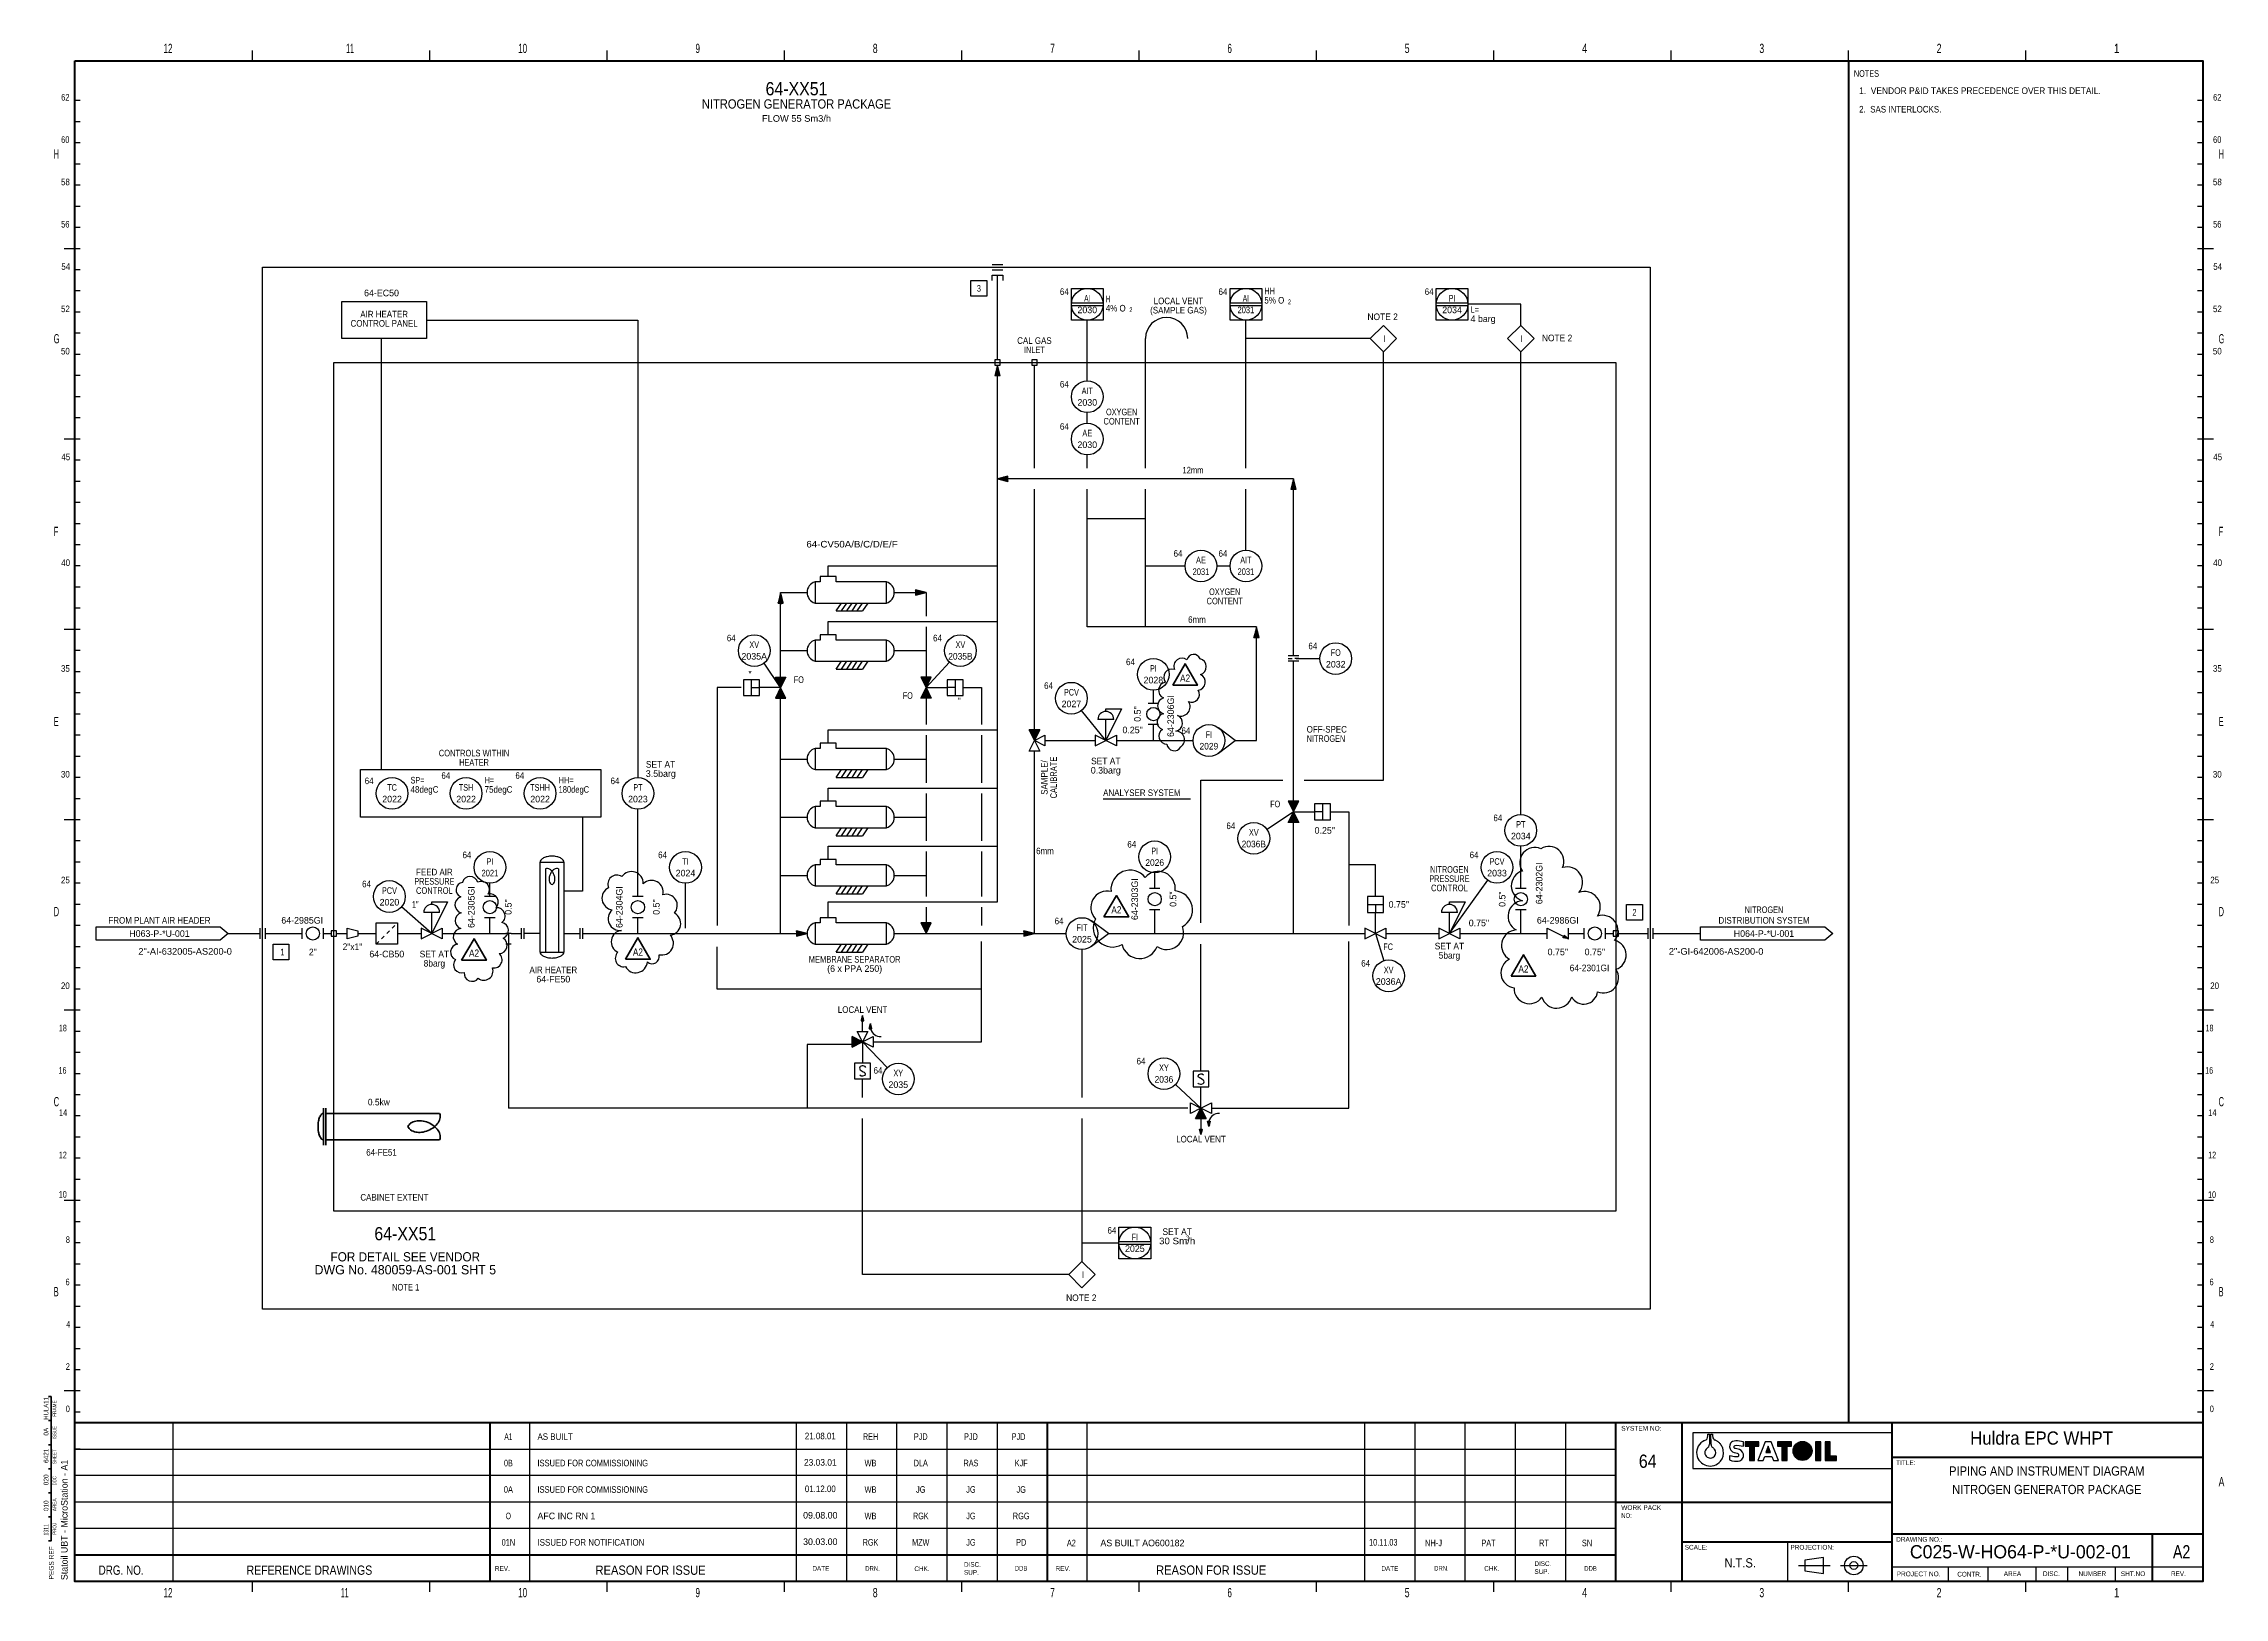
# Model space of a CAD drawing. Header units: millimetres. Extents: x 13 to 838, y 4 to 592.
import ezdxf
from ezdxf.enums import TextEntityAlignment as Align

# ---------------------------------------------------------------- set-up
doc = ezdxf.new("R2010")
doc.units = ezdxf.units.MM
for name, color, linetype, lineweight in [('1', 7, 'Continuous', 25), ('15', 7, 'Continuous', 35), ('18', 7, 'Continuous', 25), ('4', 7, 'Continuous', 35), ('43', 7, 'Continuous', 25), ('45', 7, 'Continuous', 40), ('47', 7, 'Continuous', 25), ('50', 7, 'Continuous', 35), ('51', 7, 'Continuous', 25), ('8', 7, 'Continuous', 40)]:
    doc.layers.add(name, color=color, linetype=linetype, lineweight=lineweight)
for name, color, linetype in [('34', 7, 'Continuous'), ('35', 7, 'Continuous'), ('36', 7, 'Continuous'), ('37', 7, 'Continuous')]:
    doc.layers.add(name, color=color, linetype=linetype)

msp = doc.modelspace()

# ---------------------------------------------------------------- texts
at = {"layer": '1'}
for s, p in [('64-EC50', (141, 496)), ('2030', (408, 489.6)), ('2034', (546, 489.6)), ('2030', (408, 454.6)), ('2030', (408, 438.6)), ('2035A', (282, 358.6)), ('2032', (502, 355.6)), ('2028', (433, 349.6)), ('2027', (402, 340.6)), ('0.3barg', (415, 315.5)), ('2022', (145, 304.6)), ('2022', (173, 304.6)), ('2022', (201, 304.6)), ('2023', (238, 304.6)), ('2034', (572, 290.6)), ('2024', (256, 276.6)), ('2033', (563, 276.6)), ('2020', (144, 265.6)), ('H063-P-*U-001', (57, 253.75)), ('64-2985GI', (111, 258.75)), ('64-2986GI', (586, 258.75)), ('H064-P-*U-001', (664, 253.75)), ('64-CB50', (143, 246)), ('2025', (406, 251.6)), ('0.75"', (586, 246.8)), ('0.75"', (600, 246.8)), ('(6 x PPA 250)', (320, 240.5)), ('64-FE50', (206, 236.5)), ('2036A', (522, 235.6)), ('2035', (336.5, 196.6)), ('2025', (426, 134.6))]:
    msp.add_text(s, height=2.5, dxfattribs=at).set_placement(p, align=Align.CENTER)
for s, height, width, p in [('3', 2.5, 0.7, (367, 497.75)), ('AI', 2.5, 0.6, (408, 494)), ('LOCAL VENT', 2.5, 0.9, (442.5, 493)), ('AI', 2.5, 0.6, (468, 494)), ('PI', 2.5, 0.65, (546, 494)), ('CONTROL PANEL', 2.5, 0.9, (142, 484.5)), ('AIR HEATER', 2.5, 0.9, (142, 488)), ('2', 1.8, 0.7, (424.5, 490)), ('(SAMPLE GAS)', 2.5, 0.9, (442.5, 489.5)), ('2031', 2.5, 0.85, (468, 489.6)), ('2', 1.8, 0.7, (484.5, 493)), ('CAL GAS', 2.5, 0.9, (388, 478)), ('I', 2.5, 0.8, (520.368, 478.75)), ('I', 2.5, 0.8, (572.368, 478.75)), ('INLET', 2.5, 0.8, (388, 474.5)), ('AIT', 2.5, 0.75, (408, 459)), ('CONTENT', 2.5, 0.85, (421, 447.5)), ('OXYGEN', 2.5, 0.8, (421, 451)), ('AE', 2.5, 0.7, (408, 443)), ('12mm', 2.5, 0.85, (448, 429)), ('64-CV50A/B/C/D/E/F', 2.5, 1.1, (319, 401)), ('AE', 2.5, 0.7, (451, 395)), ('AIT', 2.5, 0.75, (468, 395)), ('2031', 2.5, 0.85, (451, 390.6)), ('2031', 2.5, 0.85, (468, 390.6)), ('CONTENT', 2.5, 0.85, (460, 379.5)), ('OXYGEN', 2.5, 0.8, (460, 383)), ('6mm', 2.5, 0.9, (449.5, 372.5)), ('XV', 2.5, 0.8, (282, 363)), ('XV', 2.5, 0.8, (360, 363)), ('2035B', 2.5, 0.95, (360, 358.6)), ('PI', 2.5, 0.65, (433, 354)), ('FO', 2.5, 0.75, (502, 360)), ('PCV', 2.5, 0.8, (402, 345)), ('FI', 2.5, 0.65, (454, 329)), ('CONTROLS WITHIN', 2.5, 0.85, (176, 322)), ('2029', 2.5, 0.95, (454, 324.6)), ('HEATER', 2.5, 0.8, (176, 318.5)), ('SET AT', 2.5, 0.95, (415, 319)), ('TC', 2.5, 0.75, (145, 309)), ('TSH', 2.5, 0.8, (173, 309)), ('TSHH', 2.5, 0.8, (201, 309)), ('PT', 2.5, 0.8, (238, 309)), ('PT', 2.5, 0.8, (572, 295)), ('2036B', 2.5, 0.95, (471, 287.6)), ('XV', 2.5, 0.8, (471, 292)), ('PI', 2.5, 0.65, (182, 281)), ('TI', 2.5, 0.7, (256, 281)), ('6mm', 2.5, 0.9, (392, 285)), ('2026', 2.5, 0.95, (433.5, 280.6)), ('PI', 2.5, 0.65, (433.5, 285)), ('NITROGEN', 2.5, 0.8, (545, 278)), ('PCV', 2.5, 0.8, (563, 281)), ('PCV', 2.5, 0.8, (144, 270)), ('PRESSURE', 2.5, 0.8, (161, 273.5)), ('CONTROL', 2.5, 0.85, (161, 270)), ('FEED AIR', 2.5, 0.9, (161, 277)), ('2021', 2.5, 0.85, (182, 276.6)), ('PRESSURE', 2.5, 0.8, (545, 274.5)), ('CONTROL', 2.5, 0.85, (545, 271)), ('2', 2.5, 0.7, (615, 261.75)), ('NITROGEN', 2.5, 0.8, (664, 262.75)), ('FROM PLANT AIR HEADER', 2.5, 0.9, (57, 258.75)), ('FIT', 2.5, 0.8, (406, 256)), ('DISTRIBUTION SYSTEM', 2.5, 0.9, (664, 258.75)), ('1', 2.5, 0.8, (103.514, 246.75)), ('2"', 2.5, 0.95, (115, 246.8)), ('2"x1"', 2.5, 0.95, (130, 248.75)), ('SET AT', 2.5, 0.95, (161, 246)), ('SET AT', 2.5, 0.95, (545, 249)), ('5barg', 2.5, 0.95, (545, 245.5)), ('8barg', 2.5, 0.95, (161, 242.5)), ('AIR HEATER', 2.5, 0.9, (206, 240)), ('MEMBRANE SEPARATOR', 2.5, 0.85, (320, 244)), ('XV', 2.5, 0.8, (522, 240)), ('64-2301GI', 2.5, 0.95, (598, 240.75)), ('LOCAL VENT', 2.5, 0.9, (323, 225)), ('XY', 2.5, 0.8, (336.5, 201)), ('2036', 2.5, 0.95, (437, 198.6)), ('XY', 2.5, 0.8, (437, 203)), ('0.5kw', 2.5, 0.95, (140, 190)), ('64-FE51', 2.5, 0.9, (141, 171)), ('LOCAL VENT', 2.5, 0.9, (451, 176)), ('FI', 2.5, 0.65, (426, 139)), ('SET AT', 2.5, 0.95, (442, 141)), ('3', 1.8, 0.7, (446, 139)), ('30 Sm/h', 2.5, 1.1, (442, 137.5)), ('I', 2.5, 0.8, (406.368, 124.75))]:
    msp.add_text(s, height=height, dxfattribs=dict(at, width=width)).set_placement(p, align=Align.CENTER)
for s, width, p in [('64', 0.9, (401, 496.5)), ('64', 0.9, (461, 496.5)), ('64', 0.9, (539, 496.5)), ('64', 0.9, (401, 461.5)), ('64', 0.9, (401, 445.5)), ('64', 0.9, (444, 397.5)), ('64', 0.9, (461, 397.5)), ('64', 0.9, (275, 365.5)), ('64', 0.9, (353, 365.5)), ('64', 0.9, (495, 362.5)), ('64', 0.9, (426, 356.5)), ('64', 0.9, (395, 347.5)), ('FO', 0.75, (342, 343.75)), ('64', 0.9, (447, 330.5)), ('64', 0.9, (138, 311.5)), ('64', 0.9, (167, 313.5)), ('64', 0.9, (195, 313.5)), ('64', 0.9, (231, 311.5)), ('FO', 0.75, (481, 302.75)), ('64', 0.9, (464, 294.5)), ('64', 0.9, (565, 297.5)), ('64', 0.9, (426.5, 287.5)), ('64', 0.9, (175, 283.5)), ('64', 0.9, (249, 283.5)), ('64', 0.9, (556, 283.5)), ('64', 0.9, (137, 272.5)), ('1"', 0.65, (155, 264.75)), ('64', 0.9, (399, 258.5)), ('64', 0.9, (515, 242.5)), ('64', 0.9, (430, 205.5)), ('64', 0.9, (330.5, 202)), ('64', 0.9, (419, 141.5))]:
    msp.add_text(s, height=2.5, dxfattribs=dict(at, width=width)).set_placement(p, align=Align.RIGHT)
for s, width, p in [('H', 0.55, (415, 493.75)), ('5% O', 0.9, (475, 493.25)), ('HH', 0.7, (475, 496.75)), ('4% O', 0.9, (415, 490.25)), ('NOTE 2', 0.95, (514, 487)), ('L=', 0.7, (553, 489.75)), ('NOTE 2', 0.95, (580, 479)), ('FO', 0.75, (297, 349.75)), ('OFF-SPEC', 0.9, (491, 331)), ('NITROGEN', 0.8, (491, 327.5)), ('SP=', 0.75, (152, 311.75)), ('H=', 0.65, (180, 311.75)), ('HH=', 0.7, (208, 311.75)), ('SET AT', 0.95, (241, 317.75)), ('48degC', 0.9, (152, 308.25)), ('75degC', 0.9, (180, 308.25)), ('180degC', 0.85, (208, 308.25)), ('ANALYSER SYSTEM', 0.9, (414, 307)), ('2"-AI-632005-AS200-0', 1.05, (49, 247)), ('FC', 0.75, (520, 248.75)), ('2"-GI-642006-AS200-0', 1.05, (628, 247)), ('CABINET EXTENT', 0.9, (133, 154)), ('NOTE 1', 0.85, (145, 120)), ('NOTE 2', 0.95, (400, 116))]:
    msp.add_text(s, height=2.5, dxfattribs=dict(at, width=width)).set_placement(p)
for s, p in [('4 barg', (553, 486.25)), (' "', (358, 341.75)), ('3.5barg', (241, 314.25)), ('0.25"', (494, 292.75)), ('0.75"', (522, 264.75))]:
    msp.add_text(s, height=2.5, dxfattribs=at).set_placement(p)
for s, p in [(' "', (281, 351.75)), ('0.25"', (429, 330.75)), ('0.75"', (560, 257.75))]:
    msp.add_text(s, height=2.5, dxfattribs=at).set_placement(p, align=Align.RIGHT)
for s, p in [('0.5"', (428.227, 338)), ('64-2306GI', (440.812, 337.244)), ('64-2302GI', (580.201, 274)), ('64-2305GI', (176.201, 265)), ('64-2304GI', (232.201, 265)), ('64-2303GI', (427.201, 268)), ('0.5"', (190.201, 265)), ('0.5"', (246.201, 265)), ('0.5"', (441.701, 268)), ('0.5"', (566.201, 268))]:
    msp.add_text(s, height=2.5, rotation=89.954, dxfattribs=at).set_placement(p, align=Align.CENTER)
for s, width, p in [('CALIBRATE', 0.85, (396.5, 313.998)), ('SAMPLE/', 0.9, (393, 314.001))]:
    msp.add_text(s, height=2.5, rotation=89.954, dxfattribs=dict(at, width=width)).set_placement(p, align=Align.CENTER)
at = {"layer": '15'}
for s, width, p in [('FRAME', 0.75, (18, 75.351)), ('ISSUE', 0.7, (18, 66.251)), ('SHEET', 0.7, (18, 57.151)), ('DOC', 0.65, (18, 48.051)), ('AREA', 0.75, (18, 38.951)), ('PROJ', 0.7, (18, 29.851))]:
    msp.add_text(s, height=1.422, rotation=89.954, dxfattribs=dict(at, width=width)).set_placement(p, align=Align.CENTER)
at = {"layer": '34'}
for s, width, p in [('HULA11', 0.75, (15, 75.4)), ('0A', 0.85, (15, 66.6)), ('6421', 0.85, (15, 57.5)), ('020', 0.95, (15.001, 48.4)), ('010', 0.8, (15, 38.601)), ('1311', 0.65, (15.001, 29.5)), ('PEGS REF', 0.9, (17, 17))]:
    msp.add_text(s, height=1.8, rotation=89.954, dxfattribs=dict(at, width=width)).set_placement(p, align=Align.CENTER)
for s, width, p in [('SYSTEM NO:', 0.9, (610, 67)), ('TITLE:', 0.85, (714, 54)), ('WORK PACK', 0.9, (610, 37)), ('NO:', 0.75, (610, 34)), ('DRAWING NO.:', 0.85, (714, 25)), ('DISC.', 0.8, (361.357, 15.501)), ('DISC.', 0.8, (577.154, 15.811)), ('SCALE:', 0.85, (634, 22)), ('PROJECTION:', 0.85, (674, 22)), ('REV.', 0.8, (183.913, 13.969)), ('DATE', 0.8, (303.999, 14)), ('DRN.', 0.75, (323.999, 14)), ('CHK.', 0.8, (342.602, 13.891)), ('SUP.', 0.8, (361.357, 12.501)), ('DDB', 0.75, (380.565, 14.072)), ('REV.', 0.8, (396.054, 13.956)), ('DATE', 0.8, (519.258, 13.979)), ('DRN.', 0.75, (539.217, 14.042)), ('CHK.', 0.8, (558.175, 14.006)), ('SUP.', 0.8, (577.154, 12.811)), ('DDB', 0.75, (595.999, 14)), ('PROJECT NO.', 0.9, (714.191, 11.923)), ('CONTR.', 0.8, (737.121, 11.814)), ('AREA', 0.8, (754.732, 12.01)), ('DISC.', 0.8, (769.53, 12)), ('NUMBER', 0.8, (782.999, 12)), ('SHT.NO', 0.85, (799, 12)), ('REV.', 0.8, (818, 12))]:
    msp.add_text(s, height=1.8, dxfattribs=dict(at, width=width)).set_placement(p)
at = {"layer": '35'}
for s, width, p in [('NOTES', 0.8, (698, 579)), ('1.  VENDOR P&ID TAKES PRECEDENCE OVER THIS DETAIL.', 0.95, (700, 572.5)), ('2.  SAS INTERLOCKS.', 0.9, (700, 565.5)), ('AS BUILT', 0.9, (200, 63.5)), ('ISSUED FOR COMMISSIONING', 0.85, (200, 53.5)), ('ISSUED FOR COMMISSIONING', 0.85, (200, 43.5)), ('ISSUED FOR NOTIFICATION', 0.9, (200, 23.5))]:
    msp.add_text(s, height=2.5, dxfattribs=dict(at, width=width)).set_placement(p)
for s, width, p in [('62', 0.85, (22.968, 570)), ('62', 0.85, (837.067, 570)), ('60', 0.85, (22.946, 554)), ('60', 0.85, (837.046, 554)), ('58', 0.9, (23.094, 538)), ('58', 0.9, (837.193, 538)), ('56', 0.85, (22.968, 522)), ('56', 0.85, (837.067, 522)), ('54', 0.9, (23.22, 506)), ('54', 0.9, (837.32, 506)), ('52', 0.9, (23.094, 490)), ('52', 0.9, (837.193, 490)), ('50', 0.9, (23.072, 474)), ('50', 0.9, (837.172, 474)), ('45', 0.9, (23.22, 434)), ('45', 0.9, (837.32, 434)), ('40', 0.9, (23.199, 394)), ('40', 0.9, (837.298, 394)), ('35', 0.9, (23.094, 354)), ('35', 0.9, (837.193, 354)), ('30', 0.9, (23.072, 313.999)), ('30', 0.9, (837.172, 313.999)), ('25', 0.9, (23.094, 273.999)), ('25', 0.9, (836.193, 273.999)), ('20', 0.9, (23.072, 233.999)), ('20', 0.9, (836.172, 233.999)), ('18', 0.65, (21.957, 218)), ('18', 0.65, (834.056, 218)), ('16', 0.65, (21.831, 202)), ('16', 0.65, (833.93, 202)), ('14', 0.7, (22.083, 186)), ('14', 0.7, (835.183, 186)), ('12', 0.65, (21.957, 170)), ('12', 0.65, (835.056, 170)), ('10', 0.65, (21.935, 155.1)), ('10', 0.65, (835.035, 155)), ('8', 0.7, (23.115, 138)), ('8', 0.7, (834.214, 138)), ('6', 0.65, (22.989, 122)), ('6', 0.65, (834.088, 122)), ('4', 0.75, (23.242, 106)), ('4', 0.75, (834.341, 106)), ('2', 0.7, (23.115, 90)), ('2', 0.7, (834.214, 89.999)), ('0', 0.7, (23.094, 74)), ('0', 0.7, (834.193, 73.999))]:
    msp.add_text(s, height=2.5, dxfattribs=dict(at, width=width)).set_placement(p, align=Align.RIGHT)
for s, width, p in [('FLOW 55 Sm3/h', 1.05, (298, 562)), ('21.08.01', 0.9, (307, 63.75)), ('A1', 0.6, (189, 63.5)), ('REH', 0.75, (326, 63.5)), ('PJD', 0.8, (345, 63.5)), ('PJD', 0.8, (364, 63.5)), ('PJD', 0.8, (382, 63.5)), ('0B', 0.8, (189, 53.5)), ('23.03.01', 0.95, (307, 53.75)), ('WB', 0.7, (326, 53.5)), ('DLA', 0.8, (345, 53.5)), ('RAS', 0.75, (364, 53.5)), ('KJF', 0.8, (383, 53.5)), ('0A', 0.85, (189, 43.5)), ('01.12.00', 0.9, (307, 43.75)), ('WB', 0.7, (326, 43.5)), ('JG', 0.7, (345, 43.5)), ('JG', 0.7, (364, 43.5)), ('JG', 0.7, (383, 43.5)), ('O', 0.6, (189, 33.5)), ('WB', 0.7, (326, 33.5)), ('RGK', 0.75, (345, 33.5)), ('JG', 0.7, (364, 33.5)), ('RGG', 0.7, (383, 33.5)), ('01N', 0.7, (189, 23.5)), ('RGK', 0.75, (326, 23.5)), ('MZW', 0.75, (345, 23.5)), ('JG', 0.7, (364, 23.5)), ('PD', 0.7, (383, 23.5)), ('A2', 0.8, (401.981, 23.28)), ('10.11.03', 0.8, (519.981, 23.529)), ('NH-J', 0.85, (538.981, 23.28)), ('PAT', 0.8, (559.78, 23.28)), ('RT', 0.75, (580.774, 23.28)), ('SN', 0.7, (597.059, 23.28))]:
    msp.add_text(s, height=2.5, dxfattribs=dict(at, width=width)).set_placement(p, align=Align.CENTER)
msp.add_text('Statoil UBT - MicroStation - A1', height=2.5, rotation=90, dxfattribs=at).set_placement((22.244, 10.483))
for s, p in [('AFC INC RN 1', (200, 33.5)), ('AS BUILT AO600182', (412.981, 23.28))]:
    msp.add_text(s, height=2.5, dxfattribs=at).set_placement(p)
for s, p in [('09.08.00', (307, 33.75)), ('30.03.00', (307, 23.75))]:
    msp.add_text(s, height=2.5, dxfattribs=at).set_placement(p, align=Align.CENTER)
at = {"layer": '36'}
for s, width, p in [('12', 0.65, (58.539, 587.999)), ('11', 0.45, (127.62, 587.999)), ('10', 0.65, (192.7, 587.999)), ('9', 0.65, (259.78, 587.999)), ('8', 0.7, (326.86, 587.999)), ('7', 0.7, (393.939, 587.999)), ('6', 0.65, (461.02, 587.999)), ('5', 0.7, (528.1, 587.999)), ('4', 0.75, (595.18, 587.999)), ('3', 0.7, (662.26, 587.999)), ('2', 0.7, (729.339, 587.999)), ('1', 0.8, (796.42, 587.999)), ('H', 0.55, (17, 548.062)), ('H', 0.55, (835.999, 548.062)), ('G', 0.55, (17, 478.187)), ('G', 0.55, (835.999, 478.187)), ('F', 0.6, (17, 405.312)), ('F', 0.6, (835.999, 405.312)), ('E', 0.55, (17, 333.437)), ('E', 0.55, (835.999, 333.437)), ('D', 0.55, (17, 261.562)), ('D', 0.55, (835.999, 261.562)), ('C', 0.6, (17, 189.687)), ('C', 0.6, (835.999, 189.687)), ('B', 0.6, (17, 117.812)), ('B', 0.6, (835.999, 117.812)), ('A', 0.7, (835.999, 45.937)), ('DRG. NO.', 0.8, (33.959, 12.491)), ('REFERENCE DRAWINGS', 0.85, (89.959, 12.491)), ('REASON FOR ISSUE', 0.9, (221.959, 12.491)), ('REASON FOR ISSUE', 0.9, (434.028, 12.51)), ('12', 0.65, (58.539, 4)), ('11', 0.45, (125.62, 4)), ('10', 0.65, (192.7, 4)), ('9', 0.65, (259.78, 4)), ('8', 0.7, (326.86, 4)), ('7', 0.7, (393.939, 4)), ('6', 0.65, (461.02, 4)), ('5', 0.7, (528.1, 4)), ('4', 0.75, (595.18, 4)), ('3', 0.7, (662.26, 4)), ('2', 0.7, (729.339, 4)), ('1', 0.8, (796.42, 4))]:
    msp.add_text(s, height=3.5, dxfattribs=dict(at, width=width)).set_placement(p)
for s, width, p in [('NITROGEN GENERATOR PACKAGE', 0.9, (298, 567)), ('FOR DETAIL SEE VENDOR', 0.95, (150, 131)), ('PIPING AND INSTRUMENT DIAGRAM', 0.9, (771, 50)), ('NITROGEN GENERATOR PACKAGE', 0.9, (771, 43)), ('N.T.S.', 0.9, (655, 15.25))]:
    msp.add_text(s, height=3.5, dxfattribs=dict(at, width=width)).set_placement(p, align=Align.CENTER)
msp.add_text('DWG No. 480059-AS-001 SHT 5', height=3.5, dxfattribs=at).set_placement((150, 126.1), align=Align.CENTER)
at = {"layer": '37'}
for s, width, p in [('64-XX51', 0.9, (298, 572)), ('64-XX51', 0.9, (150, 139)), ('Huldra EPC WHPT', 0.95, (769, 61.7)), ('64', 0.9, (620, 52.95)), ('A2', 0.8, (822, 18.7))]:
    msp.add_text(s, height=5, dxfattribs=dict(at, width=width)).set_placement(p, align=Align.CENTER)
msp.add_text('C025-W-HO64-P-*U-002-01', height=5, dxfattribs=at).set_placement((761, 18.7), align=Align.CENTER)
at = {"layer": '50', "width": 0.85}
for p in [(445.007, 350.23), (419.007, 262.596), (176.007, 246.23), (238.007, 246.635), (573.007, 240.23)]:
    msp.add_text('A2', height=2.73, dxfattribs=at).set_placement(p, align=Align.CENTER)

# ---------------------------------------------------------------- hatches: boundary and pattern name
at = {"layer": '47'}
for points in [[(658.498, 55.737), (660.449, 55.737), (660.449, 61.138), (662.098, 61.138), (662.098, 62.787), (656.849, 62.787), (656.849, 61.138), (658.498, 61.138)], [(664.649, 58.737), (666.449, 58.737), (665.549, 61.137)], [(670.798, 55.737), (672.749, 55.737), (672.749, 61.138), (674.398, 61.138), (674.398, 62.787), (669.149, 62.787), (669.149, 61.138), (670.798, 61.138)], [(682.197, 59.336, 1), (675.004, 59.336, 1)], [(683.549, 55.737), (685.498, 55.737), (685.498, 62.787), (683.549, 62.787)], [(687.149, 62.787), (687.149, 55.737), (691.498, 55.737), (691.498, 57.387), (689.098, 57.387), (689.098, 62.787)]]:
    msp.add_hatch(color=256, dxfattribs=at).paths.add_polyline_path(points)

# ---------------------------------------------------------------- linework, layer by layer
at = {"layer": '1'}
for p, q in [((372, 508), (376, 508)), ((372, 506), (376, 506)), ((374, 472), (374, 504)), ((402, 493.5), (414, 493.5)), ((402, 492.5), (414, 492.5)), ((462, 493.5), (474, 493.5)), ((462, 492.5), (474, 492.5)), ((540, 493.5), (552, 493.5)), ((540, 492.5), (552, 492.5)), ((141, 317), (141, 480)), ((430, 431), (430, 480)), ((373.049, 466), (373.01, 466.039)), ((373.19, 466), (373.038, 466.152)), ((373.332, 466), (373.066, 466.266)), ((373.473, 466), (373.095, 466.379)), ((373.614, 466), (373.123, 466.492)), ((373.756, 466), (373.151, 466.605)), ((373.897, 466), (373.18, 466.718)), ((374.039, 466), (373.208, 466.831)), ((374.18, 466), (373.236, 466.945)), ((374.321, 466), (373.264, 467.058)), ((374.463, 466), (373.293, 467.171)), ((374.604, 466), (373.321, 467.284)), ((374.745, 466), (373.349, 467.397)), ((374.887, 466), (373.378, 467.51)), ((374.991, 466.038), (373.406, 467.624)), ((374.943, 466.226), (373.434, 467.737)), ((374.896, 466.415), (373.462, 467.85)), ((374.849, 466.604), (373.491, 467.963)), ((374.802, 466.792), (373.519, 468.076)), ((374.755, 466.981), (373.547, 468.189)), ((374.708, 467.17), (373.576, 468.303)), ((374.66, 467.358), (373.604, 468.416)), ((374.613, 467.547), (373.632, 468.529)), ((374.566, 467.736), (373.661, 468.642)), ((374.519, 467.924), (373.689, 468.755)), ((374.472, 468.113), (373.717, 468.868)), ((374.425, 468.302), (373.745, 468.982)), ((374.377, 468.491), (373.774, 469.095)), ((374.33, 468.679), (373.802, 469.208)), ((374.283, 468.868), (373.83, 469.321)), ((374.236, 469.057), (373.859, 469.434)), ((374.189, 469.245), (373.887, 469.547)), ((374.142, 469.434), (373.915, 469.661)), ((374.094, 469.623), (373.943, 469.774)), ((374.047, 469.811), (373.972, 469.887)), ((388, 431), (388, 470)), ((408, 448), (408, 452)), ((408, 431), (408, 436)), ((374.189, 427.047), (374.113, 426.972)), ((374.377, 427.094), (374.226, 426.943)), ((374.566, 427.142), (374.339, 426.915)), ((374.755, 427.189), (374.453, 426.887)), ((374.943, 427.236), (374.566, 426.859)), ((375.132, 427.283), (374.679, 426.83)), ((375.321, 427.33), (374.792, 426.802)), ((375.509, 427.377), (374.905, 426.774)), ((375.698, 427.425), (375.018, 426.745)), ((375.887, 427.472), (375.132, 426.717)), ((376.076, 427.519), (375.245, 426.689)), ((376.264, 427.566), (375.358, 426.661)), ((376.453, 427.613), (375.471, 426.632)), ((376.642, 427.66), (375.584, 426.604)), ((376.83, 427.708), (375.697, 426.576)), ((377.019, 427.755), (375.811, 426.547)), ((377.208, 427.802), (375.924, 426.519)), ((377.396, 427.849), (376.037, 426.491)), ((377.585, 427.896), (376.15, 426.462)), ((377.774, 427.943), (376.263, 426.434)), ((377.962, 427.991), (376.376, 426.406)), ((378, 427.887), (376.49, 426.378)), ((378, 427.745), (376.603, 426.349)), ((378, 427.604), (376.716, 426.321)), ((378, 427.463), (376.829, 426.293)), ((378, 427.321), (376.942, 426.264)), ((378, 427.18), (377.055, 426.236)), ((378, 427.039), (377.169, 426.208)), ((378, 426.897), (377.282, 426.18)), ((378, 426.756), (377.395, 426.151)), ((378, 426.614), (377.508, 426.123)), ((378, 426.473), (377.621, 426.095)), ((378, 426.332), (377.734, 426.066)), ((378, 426.19), (377.848, 426.038)), ((378, 426.049), (377.961, 426.01)), ((388, 332), (388, 423)), ((408, 412), (408, 423)), ((485.049, 423), (485.01, 423.039)), ((485.19, 423), (485.038, 423.152)), ((485.332, 423), (485.066, 423.266)), ((485.473, 423), (485.095, 423.379)), ((485.614, 423), (485.123, 423.492)), ((485.756, 423), (485.151, 423.605)), ((485.897, 423), (485.18, 423.718)), ((486.039, 423), (485.208, 423.831)), ((486.18, 423), (485.236, 423.945)), ((486.321, 423), (485.264, 424.058)), ((486.463, 423), (485.293, 424.171)), ((486.604, 423), (485.321, 424.284)), ((486.745, 423), (485.349, 424.397)), ((486.887, 423), (485.378, 424.51)), ((486.991, 423.038), (485.406, 424.624)), ((486.943, 423.226), (485.434, 424.737)), ((486.896, 423.415), (485.462, 424.85)), ((486.849, 423.604), (485.491, 424.963)), ((486.802, 423.792), (485.519, 425.076)), ((486.755, 423.981), (485.547, 425.189)), ((486.708, 424.17), (485.576, 425.303)), ((486.66, 424.358), (485.604, 425.416)), ((486.613, 424.547), (485.632, 425.529)), ((486.566, 424.736), (485.661, 425.642)), ((486.519, 424.924), (485.689, 425.755)), ((486.472, 425.113), (485.717, 425.868)), ((486.425, 425.302), (485.745, 425.982)), ((486.377, 425.491), (485.774, 426.095)), ((486.33, 425.679), (485.802, 426.208)), ((486.283, 425.868), (485.83, 426.321)), ((486.236, 426.057), (485.859, 426.434)), ((486.189, 426.245), (485.887, 426.547)), ((486.142, 426.434), (485.915, 426.661)), ((486.094, 426.623), (485.943, 426.774)), ((486.047, 426.811), (485.972, 426.887)), ((430, 394), (445, 394)), ((457, 394), (462, 394)), ((291.049, 380), (291.01, 380.039)), ((291.19, 380), (291.038, 380.152)), ((291.332, 380), (291.066, 380.266)), ((291.473, 380), (291.095, 380.379)), ((291.614, 380), (291.123, 380.492)), ((291.756, 380), (291.151, 380.605)), ((291.897, 380), (291.18, 380.718)), ((292.039, 380), (291.208, 380.831)), ((292.18, 380), (291.236, 380.945)), ((292.321, 380), (291.264, 381.058)), ((292.463, 380), (291.293, 381.171)), ((292.604, 380), (291.321, 381.284)), ((292.745, 380), (291.349, 381.397)), ((292.887, 380), (291.378, 381.51)), ((292.991, 380.038), (291.406, 381.624)), ((292.943, 380.226), (291.434, 381.737)), ((292.896, 380.415), (291.462, 381.85)), ((292.849, 380.604), (291.491, 381.963)), ((292.802, 380.792), (291.519, 382.076)), ((292.755, 380.981), (291.547, 382.189)), ((292.708, 381.17), (291.576, 382.303)), ((292.66, 381.358), (291.604, 382.416)), ((292.613, 381.547), (291.632, 382.529)), ((292.566, 381.736), (291.661, 382.642)), ((292.519, 381.924), (291.689, 382.755)), ((292.472, 382.113), (291.717, 382.868)), ((292.425, 382.302), (291.745, 382.982)), ((292.377, 382.491), (291.774, 383.095)), ((292.33, 382.679), (291.802, 383.208)), ((292.283, 382.868), (291.83, 383.321)), ((292.236, 383.057), (291.859, 383.434)), ((292.189, 383.245), (291.887, 383.547)), ((292.142, 383.434), (291.915, 383.661)), ((292.094, 383.623), (291.943, 383.774)), ((292.047, 383.811), (291.972, 383.887)), ((292.5, 379.6), (292, 380.333)), ((315, 377), (317, 380)), ((317, 377), (319, 380)), ((319, 377), (321, 380)), ((321, 377), (323, 380)), ((343, 384.951), (343.039, 384.99)), ((343, 384.81), (343.152, 384.962)), ((343, 384.668), (343.266, 384.934)), ((343, 384.527), (343.379, 384.905)), ((343, 384.386), (343.492, 384.877)), ((343, 384.244), (343.605, 384.849)), ((343, 384.103), (343.718, 384.82)), ((343, 383.961), (343.831, 384.792)), ((343, 383.82), (343.945, 384.764)), ((343, 383.679), (344.058, 384.736)), ((343, 383.537), (344.171, 384.707)), ((343, 383.396), (344.284, 384.679)), ((343, 383.255), (344.397, 384.651)), ((343, 383.113), (344.51, 384.622)), ((343.038, 383.009), (344.624, 384.594)), ((343.226, 383.057), (344.737, 384.566)), ((343.415, 383.104), (344.85, 384.538)), ((343.604, 383.151), (344.963, 384.509)), ((343.792, 383.198), (345.076, 384.481)), ((343.981, 383.245), (345.189, 384.453)), ((344.17, 383.292), (345.303, 384.424)), ((344.358, 383.34), (345.416, 384.396)), ((344.547, 383.387), (345.529, 384.368)), ((344.736, 383.434), (345.642, 384.339)), ((344.924, 383.481), (345.755, 384.311)), ((345.113, 383.528), (345.868, 384.283)), ((345.302, 383.575), (345.982, 384.255)), ((345.491, 383.623), (346.095, 384.226)), ((345.679, 383.67), (346.208, 384.198)), ((345.868, 383.717), (346.321, 384.17)), ((346.057, 383.764), (346.434, 384.141)), ((346.245, 383.811), (346.547, 384.113)), ((346.434, 383.858), (346.661, 384.085)), ((346.623, 383.906), (346.774, 384.057)), ((346.811, 383.953), (346.887, 384.028)), ((313, 377), (323, 377)), ((471.049, 367), (471.01, 367.039)), ((471.19, 367), (471.038, 367.152)), ((471.332, 367), (471.066, 367.266)), ((471.473, 367), (471.095, 367.379)), ((471.614, 367), (471.123, 367.492)), ((471.756, 367), (471.151, 367.605)), ((471.897, 367), (471.18, 367.718)), ((472.039, 367), (471.208, 367.831)), ((472.18, 367), (471.236, 367.945)), ((472.321, 367), (471.264, 368.058)), ((472.463, 367), (471.293, 368.171)), ((472.604, 367), (471.321, 368.284)), ((472.745, 367), (471.349, 368.397)), ((472.887, 367), (471.378, 368.51)), ((472.991, 367.038), (471.406, 368.624)), ((472.943, 367.226), (471.434, 368.737)), ((472.896, 367.415), (471.462, 368.85)), ((472.849, 367.604), (471.491, 368.963)), ((472.802, 367.792), (471.519, 369.076)), ((472.755, 367.981), (471.547, 369.189)), ((472.708, 368.17), (471.576, 369.303)), ((472.66, 368.358), (471.604, 369.416)), ((472.613, 368.547), (471.632, 369.529)), ((472.566, 368.736), (471.661, 369.642)), ((472.519, 368.924), (471.689, 369.755)), ((472.472, 369.113), (471.717, 369.868)), ((472.425, 369.302), (471.745, 369.982)), ((472.377, 369.491), (471.774, 370.095)), ((472.33, 369.679), (471.802, 370.208)), ((472.283, 369.868), (471.83, 370.321)), ((472.236, 370.057), (471.859, 370.434)), ((472.189, 370.245), (471.887, 370.547)), ((472.142, 370.434), (471.915, 370.661)), ((472.094, 370.623), (471.943, 370.774)), ((472.047, 370.811), (471.972, 370.887)), ((292, 348), (285.707, 357.282)), ((313, 355), (323, 355)), ((315, 355), (317, 358)), ((317, 355), (319, 358)), ((319, 355), (321, 358)), ((321, 355), (323, 358)), ((347, 348), (355.917, 357.603)), ((488, 360), (484, 360)), ((484, 359), (485.5, 359)), ((488, 358), (484, 358)), ((486, 305), (486, 358)), ((488, 359), (486.5, 359)), ((487, 359), (496, 359)), ((281, 345), (281, 351)), ((281, 348), (284, 348)), ((288, 348), (284, 348)), ((288, 348), (287.9, 348)), ((288, 348), (287.9, 348)), ((292, 348), (288, 348)), ((292, 348), (292, 352)), ((292, 348), (292, 344)), ((347, 348), (347, 352)), ((347, 348), (351, 348)), ((347, 348), (347, 344)), ((351, 348), (351.1, 348)), ((351, 348), (351.1, 348)), ((351, 348), (355, 348)), ((358, 348), (355, 348)), ((358, 351), (358, 345)), ((433, 342), (433, 347)), ((415, 328), (405.784, 339.343)), ((435, 342), (431, 342)), ((386.02, 331.959), (386.061, 332)), ((386.115, 331.771), (386.344, 332)), ((386.209, 331.582), (386.627, 332)), ((386.303, 331.394), (386.91, 332)), ((386.397, 331.205), (387.193, 332)), ((386.492, 331.017), (387.476, 332)), ((386.586, 330.828), (387.759, 332)), ((386.68, 330.64), (388.042, 332)), ((386.775, 330.451), (388.325, 332)), ((386.869, 330.262), (388.608, 332)), ((386.963, 330.074), (388.891, 332)), ((387.057, 329.885), (389.174, 332)), ((387.152, 329.697), (389.457, 332)), ((387.246, 329.508), (389.74, 332)), ((387.34, 329.32), (389.978, 331.955)), ((387.434, 329.131), (389.695, 331.39)), ((387.529, 328.943), (389.413, 330.825)), ((387.623, 328.754), (389.13, 330.26)), ((418, 336), (412, 336)), ((415, 332), (415, 336)), ((415, 332), (415, 332.1)), ((415, 332), (415, 332.1)), ((415, 328), (415, 332)), ((435, 334), (431, 334)), ((433, 328), (433, 334)), ((387.717, 328.566), (388.848, 329.695)), ((387.811, 328.377), (388.565, 329.13)), ((387.906, 328.189), (388.283, 328.565)), ((388, 255), (388, 324)), ((392, 328), (411, 328)), ((313, 314), (323, 314)), ((315, 314), (317, 317)), ((317, 314), (319, 317)), ((319, 314), (321, 317)), ((321, 314), (323, 317)), ((414, 306), (447, 306)), ((238, 269), (238, 302)), ((486, 301), (475.992, 294.328)), ((486, 301), (486, 305)), ((486, 301), (490, 301)), ((486, 301), (486, 297)), ((490, 301), (490.1, 301)), ((490, 301), (490.1, 301)), ((490, 301), (494, 301)), ((497, 301), (494, 301)), ((497, 304), (497, 298)), ((313, 292), (323, 292)), ((315, 292), (317, 295)), ((317, 292), (319, 295)), ((319, 292), (321, 295)), ((321, 292), (323, 295)), ((486, 255), (486, 297)), ((201, 282), (210, 282)), ((201, 248), (201, 282)), ((210, 282), (210, 248)), ((572, 272), (572, 288)), ((182, 269), (182, 274)), ((203, 279.5), (203, 248)), ((208, 279.5), (208, 248)), ((256, 257), (256, 274)), ((315, 270), (317, 273)), ((317, 270), (319, 273)), ((319, 270), (321, 273)), ((321, 270), (323, 273)), ((433.5, 272), (433.5, 278)), ((545, 255), (559.494, 275.131)), ((160, 255), (148.515, 265.049)), ((184, 269), (180, 269)), ((240, 269), (236, 269)), ((313, 270), (323, 270)), ((435.5, 272), (431.5, 272)), ((514, 266), (520, 266)), ((517, 266), (517, 263)), ((574, 272), (570, 272)), ((95, 257), (95, 253)), ((97, 257), (97, 253)), ((111, 253), (111, 257)), ((119, 253), (119, 257)), ((143, 255), (144, 256)), ((145, 257), (146, 258)), ((163, 263), (157, 263)), ((160, 259), (160, 263)), ((160, 259), (160, 259.1)), ((160, 259), (160, 259.1)), ((160, 255), (160, 259)), ((184, 261), (180, 261)), ((182, 255), (182, 261)), ((194, 253), (194, 257)), ((195, 253), (195, 257)), ((216, 257), (216, 253)), ((217, 257), (217, 253)), ((240, 261), (236, 261)), ((238, 255), (238, 261)), ((298, 255.951), (298.039, 255.99)), ((298, 255.81), (298.152, 255.962)), ((298, 255.668), (298.266, 255.934)), ((298, 255.527), (298.379, 255.905)), ((298, 255.386), (298.492, 255.877)), ((298, 255.244), (298.605, 255.849)), ((298, 255.103), (298.718, 255.82)), ((298, 254.961), (298.831, 255.792)), ((298, 254.82), (298.945, 255.764)), ((347, 255), (347, 259)), ((384, 255.951), (384.039, 255.99)), ((384, 255.81), (384.152, 255.962)), ((384, 255.668), (384.266, 255.934)), ((384, 255.527), (384.379, 255.905)), ((384, 255.386), (384.492, 255.877)), ((384, 255.244), (384.605, 255.849)), ((384, 255.103), (384.718, 255.82)), ((384, 254.961), (384.831, 255.792)), ((384, 254.82), (384.945, 255.764)), ((435.5, 264), (431.5, 264)), ((433.5, 255), (433.5, 264)), ((517, 259), (517, 263)), ((517, 259), (517, 259.1)), ((517, 259), (517, 259.1)), ((517, 255), (517, 259)), ((548, 263), (542, 263)), ((545, 259), (545, 263)), ((545, 259), (545, 259.1)), ((545, 259), (545, 259.1)), ((545, 255), (545, 259)), ((574, 264), (570, 264)), ((572, 255), (572, 264)), ((596, 253), (596, 257)), ((604, 253), (604, 257)), ((620, 257), (620, 253)), ((622, 257), (622, 253)), ((83, 255), (95, 255)), ((97, 255), (111, 255)), ((119, 255), (122, 255)), ((124, 255), (128, 255)), ((132, 255), (139, 255)), ((139, 251), (140, 252)), ((141, 253), (142, 254)), ((147, 255), (156, 255)), ((190, 255), (188, 255)), ((190, 251), (188, 251)), ((189, 255), (189, 251)), ((190, 255), (194, 255)), ((201, 255), (195, 255)), ((201, 248), (210, 248)), ((210, 255), (216, 255)), ((298, 254.679), (299.058, 255.736)), ((298, 254.537), (299.171, 255.707)), ((298, 254.396), (299.284, 255.679)), ((298, 254.255), (299.397, 255.651)), ((298, 254.113), (299.51, 255.622)), ((298.038, 254.009), (299.624, 255.594)), ((298.226, 254.057), (299.737, 255.566)), ((298.415, 254.104), (299.85, 255.538)), ((298.604, 254.151), (299.963, 255.509)), ((298.792, 254.198), (300.076, 255.481)), ((298.981, 254.245), (300.189, 255.453)), ((299.17, 254.292), (300.303, 255.424)), ((299.358, 254.34), (300.416, 255.396)), ((299.547, 254.387), (300.529, 255.368)), ((299.736, 254.434), (300.642, 255.339)), ((299.924, 254.481), (300.755, 255.311)), ((300.113, 254.528), (300.868, 255.283)), ((300.302, 254.575), (300.982, 255.255)), ((300.491, 254.623), (301.095, 255.226)), ((300.679, 254.67), (301.208, 255.198)), ((300.868, 254.717), (301.321, 255.17)), ((301.057, 254.764), (301.434, 255.141)), ((301.245, 254.811), (301.547, 255.113)), ((301.434, 254.858), (301.661, 255.085)), ((301.623, 254.906), (301.774, 255.057)), ((301.811, 254.953), (301.887, 255.028)), ((313, 248), (323, 248)), ((315, 248), (317, 251)), ((317, 248), (319, 251)), ((319, 248), (321, 251)), ((321, 248), (323, 251)), ((384, 254.679), (385.058, 255.736)), ((384, 254.537), (385.171, 255.707)), ((384, 254.396), (385.284, 255.679)), ((384, 254.255), (385.397, 255.651)), ((384, 254.113), (385.51, 255.622)), ((384.038, 254.009), (385.624, 255.594)), ((384.226, 254.057), (385.737, 255.566)), ((384.415, 254.104), (385.85, 255.538)), ((384.604, 254.151), (385.963, 255.509)), ((384.792, 254.198), (386.076, 255.481)), ((384.981, 254.245), (386.189, 255.453)), ((385.17, 254.292), (386.303, 255.424)), ((385.358, 254.34), (386.416, 255.396)), ((385.547, 254.387), (386.529, 255.368)), ((385.736, 254.434), (386.642, 255.339)), ((385.924, 254.481), (386.755, 255.311)), ((386.113, 254.528), (386.868, 255.283)), ((386.302, 254.575), (386.982, 255.255)), ((386.491, 254.623), (387.095, 255.226)), ((386.679, 254.67), (387.208, 255.198)), ((386.868, 254.717), (387.321, 255.17)), ((387.057, 254.764), (387.434, 255.141)), ((387.245, 254.811), (387.547, 255.113)), ((387.434, 254.858), (387.661, 255.085)), ((387.623, 254.906), (387.774, 255.057)), ((387.811, 254.953), (387.887, 255.028)), ((517, 255), (520.21, 244.727)), ((521, 255), (541, 255)), ((590, 255), (596, 255)), ((604, 255), (607, 255)), ((609, 255), (620, 255)), ((622, 255), (640, 255)), ((323.08, 222), (322.693, 222.774)), ((323.116, 222), (322.705, 222.821)), ((323.151, 222), (322.717, 222.868)), ((323.186, 222), (322.729, 222.915)), ((323.222, 222), (322.741, 222.963)), ((323.257, 222), (322.752, 223.01)), ((323.292, 222), (322.764, 223.057)), ((323.328, 222), (322.776, 223.104)), ((323.363, 222), (322.788, 223.151)), ((323.398, 222), (322.8, 223.198)), ((323.434, 222), (322.811, 223.245)), ((323.469, 222), (322.823, 223.293)), ((323.495, 222.017), (322.835, 223.34)), ((323.46, 222.159), (322.847, 223.387)), ((323.425, 222.301), (322.858, 223.434)), ((323.389, 222.442), (322.87, 223.481)), ((323.354, 222.584), (322.882, 223.528)), ((323.318, 222.725), (322.894, 223.575)), ((323.283, 222.867), (322.906, 223.623)), ((323.248, 223.009), (322.917, 223.67)), ((323.212, 223.15), (322.929, 223.717)), ((323.177, 223.292), (322.941, 223.764)), ((323.141, 223.433), (322.953, 223.811)), ((323.106, 223.575), (322.965, 223.858)), ((323.071, 223.717), (322.976, 223.905)), ((323.035, 223.858), (322.988, 223.953)), ((323, 218), (323, 224)), ((319, 215.941), (319.04, 215.98)), ((319, 215.658), (319.228, 215.886)), ((319, 215.375), (319.417, 215.792)), ((319, 215.092), (319.605, 215.697)), ((319, 214.81), (319.794, 215.603)), ((319, 214.527), (319.983, 215.509)), ((319, 214.244), (320.171, 215.414)), ((319, 213.961), (320.36, 215.32)), ((319, 213.679), (320.548, 215.226)), ((319, 213.396), (320.737, 215.132)), ((319, 213.113), (320.926, 215.037)), ((319, 212.831), (321.114, 214.943)), ((319, 212.548), (321.303, 214.849)), ((319, 212.265), (321.491, 214.754)), ((319.035, 212.018), (321.68, 214.66)), ((319.602, 212.301), (321.868, 214.566)), ((322.515, 222), (322.505, 222.02)), ((322.55, 222), (322.517, 222.067)), ((322.585, 222), (322.528, 222.114)), ((322.621, 222), (322.54, 222.161)), ((322.656, 222), (322.552, 222.208)), ((322.691, 222), (322.564, 222.255)), ((322.727, 222), (322.576, 222.302)), ((322.762, 222), (322.587, 222.35)), ((322.797, 222), (322.599, 222.397)), ((322.833, 222), (322.611, 222.444)), ((322.868, 222), (322.623, 222.491)), ((322.903, 222), (322.634, 222.538)), ((322.939, 222), (322.646, 222.585)), ((322.974, 222), (322.658, 222.632)), ((323.01, 222), (322.67, 222.68)), ((323.045, 222), (322.682, 222.727)), ((325.515, 219), (325.505, 219.02)), ((325.55, 219), (325.517, 219.067)), ((325.585, 219), (325.528, 219.114)), ((325.621, 219), (325.54, 219.161)), ((325.656, 219), (325.552, 219.208)), ((325.691, 219), (325.564, 219.255)), ((325.727, 219), (325.576, 219.302)), ((325.762, 219), (325.587, 219.35)), ((325.797, 219), (325.599, 219.397)), ((325.833, 219), (325.611, 219.444)), ((325.868, 219), (325.623, 219.491)), ((325.903, 219), (325.634, 219.538)), ((325.939, 219), (325.646, 219.585)), ((325.974, 219), (325.658, 219.632)), ((326.01, 219), (325.67, 219.68)), ((326.045, 219), (325.682, 219.727)), ((326.08, 219), (325.693, 219.774)), ((326.116, 219), (325.705, 219.821)), ((326.151, 219), (325.717, 219.868)), ((326.186, 219), (325.729, 219.915)), ((326.222, 219), (325.741, 219.963)), ((326.257, 219), (325.752, 220.01)), ((326.292, 219), (325.764, 220.057)), ((326.328, 219), (325.776, 220.104)), ((326.363, 219), (325.788, 220.151)), ((326.398, 219), (325.8, 220.198)), ((326.434, 219), (325.811, 220.245)), ((326.469, 219), (325.823, 220.293)), ((326.495, 219.017), (325.835, 220.34)), ((326.46, 219.159), (325.847, 220.387)), ((326.425, 219.301), (325.858, 220.434)), ((326.389, 219.442), (325.87, 220.481)), ((326.354, 219.584), (325.882, 220.528)), ((326.318, 219.725), (325.894, 220.575)), ((326.283, 219.867), (325.906, 220.623)), ((326.248, 220.009), (325.917, 220.67)), ((326.212, 220.15), (325.929, 220.717)), ((326.177, 220.292), (325.941, 220.764)), ((326.141, 220.433), (325.953, 220.811)), ((326.106, 220.575), (325.965, 220.858)), ((326.071, 220.717), (325.976, 220.905)), ((326.035, 220.858), (325.988, 220.953)), ((320.168, 212.584), (322.057, 214.471)), ((320.735, 212.867), (322.246, 214.377)), ((321.301, 213.15), (322.434, 214.283)), ((321.867, 213.434), (322.623, 214.189)), ((322.434, 213.717), (322.811, 214.094)), ((323, 214), (332.335, 204.319)), ((323, 214), (323, 210)), ((323, 210), (323, 209.9)), ((323, 210), (323, 209.9)), ((323, 210), (323, 206)), ((323, 193), (323, 200)), ((451, 189), (441.397, 197.917)), ((451, 193), (451, 197)), ((451, 193), (451, 193.1)), ((451, 193), (451, 193.1)), ((451, 189), (451, 193)), ((449.059, 185), (449.02, 185.04)), ((449.342, 185), (449.114, 185.228)), ((449.625, 185), (449.208, 185.417)), ((449.908, 185), (449.303, 185.605)), ((450.19, 185), (449.397, 185.794)), ((450.473, 185), (449.491, 185.983)), ((450.756, 185), (449.586, 186.171)), ((451.039, 185), (449.68, 186.36)), ((451.321, 185), (449.774, 186.548)), ((451.604, 185), (449.868, 186.737)), ((451.887, 185), (449.963, 186.926)), ((452.169, 185), (450.057, 187.114)), ((452.452, 185), (450.151, 187.303)), ((452.735, 185), (450.246, 187.491)), ((452.982, 185.035), (450.34, 187.68)), ((452.699, 185.602), (450.434, 187.868)), ((452.416, 186.168), (450.529, 188.057)), ((452.133, 186.735), (450.623, 188.246)), ((451.85, 187.301), (450.717, 188.434)), ((451.566, 187.867), (450.811, 188.623)), ((451.283, 188.434), (450.906, 188.811)), ((451, 185), (451, 179)), ((453.515, 184), (453.505, 183.98)), ((453.55, 184), (453.517, 183.933)), ((453.585, 184), (453.528, 183.886)), ((453.621, 184), (453.54, 183.839)), ((453.656, 184), (453.552, 183.792)), ((453.691, 184), (453.564, 183.745)), ((453.727, 184), (453.576, 183.698)), ((453.762, 184), (453.587, 183.65)), ((453.797, 184), (453.599, 183.603)), ((453.833, 184), (453.611, 183.556)), ((453.868, 184), (453.623, 183.509)), ((453.903, 184), (453.634, 183.462)), ((453.939, 184), (453.646, 183.415)), ((453.974, 184), (453.658, 183.368)), ((454.01, 184), (453.67, 183.32)), ((454.045, 184), (453.682, 183.273)), ((454.08, 184), (453.693, 183.226)), ((454.116, 184), (453.705, 183.179)), ((454.151, 184), (453.717, 183.132)), ((454.186, 184), (453.729, 183.085)), ((454.222, 184), (453.741, 183.037)), ((454.257, 184), (453.752, 182.99)), ((454.292, 184), (453.764, 182.943)), ((454.328, 184), (453.776, 182.896)), ((454.363, 184), (453.788, 182.849)), ((454.398, 184), (453.8, 182.802)), ((454.434, 184), (453.811, 182.755)), ((454.469, 184), (453.823, 182.707)), ((454.495, 183.983), (453.835, 182.66)), ((454.46, 183.841), (453.847, 182.613)), ((454.425, 183.699), (453.858, 182.566)), ((454.389, 183.558), (453.87, 182.519)), ((454.354, 183.416), (453.882, 182.472)), ((454.318, 183.275), (453.894, 182.425)), ((454.283, 183.133), (453.906, 182.377)), ((454.248, 182.991), (453.917, 182.33)), ((454.212, 182.85), (453.929, 182.283)), ((454.177, 182.708), (453.941, 182.236)), ((454.141, 182.567), (453.953, 182.189)), ((454.106, 182.425), (453.965, 182.142)), ((454.071, 182.283), (453.976, 182.095)), ((454.035, 182.142), (453.988, 182.047)), ((450.515, 181), (450.505, 180.98)), ((450.55, 181), (450.517, 180.933)), ((450.585, 181), (450.528, 180.886)), ((450.621, 181), (450.54, 180.839)), ((450.656, 181), (450.552, 180.792)), ((450.691, 181), (450.564, 180.745)), ((450.727, 181), (450.576, 180.698)), ((450.762, 181), (450.587, 180.65)), ((450.797, 181), (450.599, 180.603)), ((450.833, 181), (450.611, 180.556)), ((450.868, 181), (450.623, 180.509)), ((450.903, 181), (450.634, 180.462)), ((450.939, 181), (450.646, 180.415)), ((450.974, 181), (450.658, 180.368)), ((451.01, 181), (450.67, 180.32)), ((451.045, 181), (450.682, 180.273)), ((451.08, 181), (450.693, 180.226)), ((451.116, 181), (450.705, 180.179)), ((451.151, 181), (450.717, 180.132)), ((451.186, 181), (450.729, 180.085)), ((451.222, 181), (450.741, 180.037)), ((451.257, 181), (450.752, 179.99)), ((451.292, 181), (450.764, 179.943)), ((451.328, 181), (450.776, 179.896)), ((451.363, 181), (450.788, 179.849)), ((451.398, 181), (450.8, 179.802)), ((451.434, 181), (450.811, 179.755)), ((451.469, 181), (450.823, 179.707)), ((451.495, 180.983), (450.835, 179.66)), ((451.46, 180.841), (450.847, 179.613)), ((451.425, 180.699), (450.858, 179.566)), ((451.389, 180.558), (450.87, 179.519)), ((451.354, 180.416), (450.882, 179.472)), ((451.318, 180.275), (450.894, 179.425)), ((451.283, 180.133), (450.906, 179.377)), ((451.248, 179.991), (450.917, 179.33)), ((451.212, 179.85), (450.929, 179.283)), ((451.177, 179.708), (450.941, 179.236)), ((451.141, 179.567), (450.953, 179.189)), ((451.106, 179.425), (450.965, 179.142)), ((451.071, 179.283), (450.976, 179.095)), ((451.035, 179.142), (450.988, 179.047)), ((420, 138.5), (432, 138.5)), ((420, 137.5), (432, 137.5))]:
    msp.add_line(p, q, dxfattribs=at)
for points in [[(372, 502), (372, 504), (376, 504), (376, 502)], [(310, 261), (310, 267), (374, 267), (374, 288), (374, 310), (374, 332), (374, 373), (374, 394), (374, 427), (374, 470)], [(486, 360), (486, 427), (374, 427)], [(464, 328), (472, 328), (472, 371), (430, 371), (430, 394), (430, 412), (430, 423)], [(430, 371), (408, 371), (408, 412), (430, 412)], [(310, 390), (310, 394), (374, 394)], [(313, 377), (315, 380), (325, 380), (323, 377)], [(343, 383), (343.6, 383.1), (344.1, 383.3), (344.6, 383.5), (345, 384)], [(310, 368), (310, 373), (374, 373)], [(313, 355), (315, 358), (325, 358), (323, 355)], [(415, 339), (415, 340), (421, 340), (415, 328)], [(310, 327), (310, 332), (374, 332)], [(457.6, 323.2), (464, 328), (457.6, 332.8)], [(419, 328), (433, 328), (448, 328)], [(313, 314), (315, 317), (325, 317), (323, 314)], [(310, 305), (310, 310), (374, 310)], [(217, 299), (217, 271), (210, 271)], [(313, 292), (315, 295), (325, 295), (323, 292)], [(310, 283), (310, 288), (374, 288)], [(313, 270), (315, 273), (325, 273), (323, 270)], [(160, 266), (160, 267), (166, 267), (160, 255)], [(545, 266), (545, 267), (551, 267), (545, 255)], [(409.6, 250.2), (416, 255), (409.6, 259.8)], [(582, 253), (582, 257), (590, 253), (590, 257)], [(164, 255), (182, 255), (188, 255)], [(313, 248), (315, 251), (325, 251), (323, 248)], [(347, 255), (388, 255), (400, 255)], [(416, 255), (433.5, 255), (486, 255), (513, 255)], [(549, 255), (572, 255), (582, 255)], [(590, 253), (588.202, 253.877), (588.246, 253.967)], [(324.2, 204.4), (324, 204.7), (323.2, 205), (322.8, 205), (322.1, 204.7), (321.9, 204.5), (321.8, 204.1), (321.9, 203.7), (322.1, 203.4), (323.2, 202.7), (323.6, 202.6), (323.9, 202.3), (324, 201.9), (323.8, 201.3), (323, 201), (322.5, 201.1), (322, 201.4)], [(449.8, 198.6), (450, 198.3), (450.8, 198), (451.2, 198), (451.9, 198.3), (452.1, 198.5), (452.2, 198.9), (452.1, 199.3), (451.9, 199.6), (450.8, 200.3), (450.4, 200.4), (450.1, 200.7), (450, 201.1), (450.2, 201.7), (451, 202), (451.5, 201.9), (452, 201.6)]]:
    msp.add_lwpolyline(points, dxfattribs=at)
for points in [[(370, 502), (370, 496), (364, 496), (364, 502)], [(402, 487), (402, 499), (414, 499), (414, 487)], [(462, 487), (462, 499), (474, 499), (474, 487)], [(540, 487), (540, 499), (552, 499), (552, 487)], [(158, 494), (158, 480), (126, 480), (126, 494)], [(525, 480), (520, 485), (515, 480), (520, 475)], [(577, 480), (572, 485), (567, 480), (572, 475)], [(608, 471), (608, 150), (123, 150), (123, 471)], [(373, 472), (373, 470), (375, 470), (375, 472)], [(389, 470), (389, 472), (387, 472), (387, 470)], [(374, 470), (373, 466), (375, 466)], [(374, 427), (378, 426), (378, 428)], [(486, 427), (485, 423), (487, 423)], [(305, 388), (305, 380), (332, 380), (332, 388), (313, 388), (313, 390), (307, 390), (307, 388)], [(292, 384), (291, 380), (293, 380)], [(347, 384), (343, 385), (343, 383)], [(305, 366), (305, 358), (332, 358), (332, 366), (313, 366), (313, 368), (307, 368), (307, 366)], [(472, 371), (471, 367), (473, 367)], [(284, 345), (284, 351), (278, 351), (278, 345)], [(292, 348), (290, 352), (294, 352)], [(292, 348), (290, 344), (294, 344)], [(292, 348), (290.2, 351.9), (292, 351), (293.8, 351.9)], [(292, 348), (290.2, 344.1), (292, 345), (293.8, 344.1)], [(292, 348), (290.4, 351.8), (293.6, 351.8)], [(292, 348), (290.4, 344.2), (293.6, 344.2)], [(292, 348), (290.6, 351.6), (293.4, 351.6)], [(292, 348), (290.6, 344.4), (293.4, 344.4)], [(292, 348), (290.8, 351.4), (293.2, 351.4)], [(292, 348), (290.8, 344.6), (293.2, 344.6)], [(292, 348), (291, 351.2), (293, 351.2)], [(292, 348), (291, 344.8), (293, 344.8)], [(292, 348), (291.2, 351), (292.8, 351)], [(292, 348), (291.2, 345), (292.8, 345)], [(292, 348), (291.4, 350.8), (292.6, 350.8)], [(292, 348), (291.4, 345.2), (292.6, 345.2)], [(292, 348), (291.6, 350.6), (292.4, 350.6)], [(292, 348), (291.6, 345.4), (292.4, 345.4)], [(292, 348), (291.8, 350.4), (292.2, 350.4)], [(292, 348), (291.8, 345.6), (292.2, 345.6)], [(347, 348), (349, 352), (345, 352)], [(347, 348), (349, 344), (345, 344)], [(347, 348), (348.8, 351.9), (347, 351), (345.2, 351.9)], [(347, 348), (348.8, 344.1), (347, 345), (345.2, 344.1)], [(347, 348), (348.6, 351.8), (345.4, 351.8)], [(347, 348), (348.6, 344.2), (345.4, 344.2)], [(347, 348), (348.4, 351.6), (345.6, 351.6)], [(347, 348), (348.4, 344.4), (345.6, 344.4)], [(347, 348), (348.2, 351.4), (345.8, 351.4)], [(347, 348), (348.2, 344.6), (345.8, 344.6)], [(347, 348), (348, 351.2), (346, 351.2)], [(347, 348), (348, 344.8), (346, 344.8)], [(347, 348), (347.8, 351), (346.2, 351)], [(347, 348), (347.8, 345), (346.2, 345)], [(347, 348), (347.6, 350.8), (346.4, 350.8)], [(347, 348), (347.6, 345.2), (346.4, 345.2)], [(347, 348), (347.4, 350.6), (346.6, 350.6)], [(347, 348), (347.4, 345.4), (346.6, 345.4)], [(347, 348), (347.2, 350.4), (346.8, 350.4)], [(347, 348), (347.2, 345.6), (346.8, 345.6)], [(355, 351), (355, 345), (361, 345), (361, 351)], [(388, 328), (386, 332), (390, 332)], [(386, 332), (388, 328), (390, 332)], [(386, 332), (388, 328), (390, 332)], [(305, 325), (305, 317), (332, 317), (332, 325), (313, 325), (313, 327), (307, 327), (307, 325)], [(388, 328), (390, 324), (386, 324)], [(388, 328), (392, 330), (392, 326)], [(419, 326), (411, 330), (411, 326), (419, 330)], [(224, 317), (224, 299), (133, 299), (133, 317)], [(305, 303), (305, 295), (332, 295), (332, 303), (313, 303), (313, 305), (307, 305), (307, 303)], [(486, 301), (488, 305), (484, 305)], [(486, 301), (488, 297), (484, 297)], [(486, 301), (487.8, 304.9), (486, 304), (484.2, 304.9)], [(486, 301), (487.8, 297.1), (486, 298), (484.2, 297.1)], [(486, 301), (487.6, 304.8), (484.4, 304.8)], [(486, 301), (487.6, 297.2), (484.4, 297.2)], [(486, 301), (487.4, 304.6), (484.6, 304.6)], [(486, 301), (487.4, 297.4), (484.6, 297.4)], [(486, 301), (487.2, 304.4), (484.8, 304.4)], [(486, 301), (487.2, 297.6), (484.8, 297.6)], [(486, 301), (487, 304.2), (485, 304.2)], [(486, 301), (487, 297.8), (485, 297.8)], [(486, 301), (486.8, 304), (485.2, 304)], [(486, 301), (486.8, 298), (485.2, 298)], [(486, 301), (486.6, 303.8), (485.4, 303.8)], [(486, 301), (486.6, 298.2), (485.4, 298.2)], [(486, 301), (486.4, 303.6), (485.6, 303.6)], [(486, 301), (486.4, 298.4), (485.6, 298.4)], [(486, 301), (486.2, 303.4), (485.8, 303.4)], [(486, 301), (486.2, 298.6), (485.8, 298.6)], [(494, 304), (494, 298), (500, 298), (500, 304)], [(305, 281), (305, 273), (332, 273), (332, 281), (313, 281), (313, 283), (307, 283), (307, 281)], [(514, 263), (520, 263), (520, 269), (514, 269)], [(618, 266), (618, 260), (612, 260), (612, 266)], [(33, 257.5), (80, 257.5), (83, 255), (80, 252.5), (33, 252.5)], [(124, 256), (122, 256), (122, 254), (124, 254)], [(128, 253), (128, 257), (132, 256), (132, 254)], [(139, 251), (139, 259), (147, 259), (147, 251)], [(164, 253), (156, 257), (156, 253), (164, 257)], [(302, 255), (298, 256), (298, 254)], [(305, 259), (305, 251), (332, 251), (332, 259), (313, 259), (313, 261), (307, 261), (307, 259)], [(347, 255), (349, 259), (345, 259)], [(347, 255), (348.8, 258.9), (347, 258), (345.2, 258.9)], [(347, 255), (348.6, 258.8), (345.4, 258.8)], [(347, 255), (348.4, 258.6), (345.6, 258.6)], [(347, 255), (348.2, 258.4), (345.8, 258.4)], [(347, 255), (348, 258.2), (346, 258.2)], [(347, 255), (347.8, 258), (346.2, 258)], [(347, 255), (347.6, 257.8), (346.4, 257.8)], [(347, 255), (347.4, 257.6), (346.6, 257.6)], [(347, 255), (347.2, 257.4), (346.8, 257.4)], [(388, 255), (384, 256), (384, 254)], [(513, 253), (521, 257), (521, 253), (513, 257)], [(549, 253), (541, 257), (541, 253), (549, 257)], [(609, 256), (607, 256), (607, 254), (609, 254)], [(640, 257.5), (687, 257.5), (690, 255), (687, 252.5), (640, 252.5)], [(106, 251), (106, 245), (100, 245), (100, 251)], [(590, 253), (587.983, 253.427), (588.422, 254.326)], [(590, 253), (588.027, 253.517), (588.378, 254.236)], [(590, 253), (588.071, 253.607), (588.334, 254.146)], [(590, 253), (588.115, 253.697), (588.29, 254.057)], [(323, 224), (322.5, 222), (323.5, 222)], [(323, 214), (319, 212), (319, 216)], [(319, 212), (323, 214), (319, 216)], [(319, 212), (323, 214), (319, 216)], [(323, 214), (321, 218), (325, 218)], [(323, 214), (327, 216), (327, 212)], [(326, 221), (325.5, 219), (326.5, 219)], [(326, 206), (320, 206), (320, 200), (326, 200)], [(448, 197), (454, 197), (454, 203), (448, 203)], [(451, 189), (447, 187), (447, 191)], [(451, 189), (455, 191), (455, 187)], [(451, 189), (453, 185), (449, 185)], [(453, 185), (451, 189), (449, 185)], [(454, 182), (453.5, 184), (454.5, 184)], [(451, 179), (450.5, 181), (451.5, 181)], [(420, 132), (420, 144), (432, 144), (432, 132)], [(411, 126), (406, 131), (401, 126), (406, 121)]]:
    msp.add_lwpolyline(points, close=True, dxfattribs=at)
for centre, radius in [((408, 493), 6), ((468, 493), 6), ((546, 493), 6), ((408, 458), 6), ((408, 442), 6), ((451, 394), 6), ((468, 394), 6), ((282, 362), 6), ((360, 362), 6), ((502, 359), 6), ((433, 353), 6), ((402, 344), 6), ((433, 338), 2.5), ((454, 328), 6), ((145, 308), 6), ((173, 308), 6), ((201, 308), 6), ((238, 308), 6), ((572, 294), 6), ((433.5, 284), 6), ((471, 291), 6), ((182, 280), 6), ((256, 280), 6), ((563, 280), 6), ((144, 269), 6), ((182, 265), 2.5), ((238, 265), 2.5), ((433.5, 268), 2.5), ((572, 268), 2.5), ((115, 255), 2.5), ((406, 255), 6), ((600, 255), 2.5), ((522, 239), 6), ((437, 202), 6), ((336.5, 200), 6), ((426, 138), 6)]:
    msp.add_circle(centre, radius, dxfattribs=at)
for centre, radius, start, end in [((438, 480), 8, 0, 180), ((306.167, 384), 4.167, 106.2601, 253.7399), ((330.833, 384), 4.167, 286.2601, 73.7399), ((306.167, 362), 4.167, 106.2601, 253.7399), ((330.833, 362), 4.167, 286.2601, 73.7399), ((415, 336), 3, 0, 180), ((306.167, 321), 4.167, 106.2604, 253.7396), ((330.833, 321), 4.167, 286.2604, 73.7396), ((306.167, 299), 4.167, 106.2601, 253.7399), ((330.833, 299), 4.167, 286.2601, 73.7399), ((202.206, 282.007), 1.206, 140.79778, 180.34708), ((203.674, 280.786), 3.116, 115.80106, 140.45728), ((204.932, 278.183), 6.007, 102.13183, 115.79784), ((205.5, 275.544), 8.707, 89.99819, 102.13354), ((205.5, 275.544), 8.707, 77.86645, 90.0018), ((206.068, 278.183), 6.007, 64.20216, 77.86817), ((207.326, 280.786), 3.116, 39.54272, 64.19894), ((208.794, 282.007), 1.206, 359.65292, 39.20222), ((306.167, 277), 4.167, 106.2601, 253.7399), ((330.833, 277), 4.167, 286.2601, 73.7399), ((203.577, 278.129), 1.487, 81.09839, 112.81947), ((203.428, 277.231), 2.398, 55.65729, 80.90234), ((208.06, 275.632), 3.669, 173.15398, 190.42454), ((209.149, 275.501), 4.766, 157.38558, 173.15138), ((206.81, 275.402), 2.398, 190.41454, 215.65959), ((209.148, 275.5), 4.766, 141.60889, 157.37469), ((202.711, 276.181), 3.669, 38.39491, 55.66546), ((206.067, 274.875), 1.487, 215.85716, 247.57824), ((208.289, 276.181), 3.669, 124.33454, 141.60509), ((204.933, 274.875), 1.487, 292.42176, 324.14284), ((201.852, 275.5), 4.766, 22.62531, 38.39111), ((204.19, 275.402), 2.398, 324.34041, 349.58546), ((207.572, 277.231), 2.398, 99.09766, 124.34271), ((201.851, 275.501), 4.766, 6.84861, 22.61441), ((202.94, 275.632), 3.669, 349.57546, 6.84602), ((207.423, 278.129), 1.487, 67.18053, 98.90161), ((160, 263), 3, 0, 180), ((545, 263), 3, 0, 180), ((306.167, 255), 4.167, 106.2601, 253.7399), ((330.833, 255), 4.167, 286.2601, 73.7399), ((202.206, 247.993), 1.206, 179.65292, 219.20222), ((208.794, 247.993), 1.206, 320.79778, 0.34708), ((203.674, 249.214), 3.116, 219.54272, 244.19894), ((204.932, 251.817), 6.007, 244.20216, 257.86817), ((205.5, 254.456), 8.707, 257.86645, 270.0018), ((205.5, 254.456), 8.707, 269.99819, 282.13354), ((206.068, 251.817), 6.007, 282.13183, 295.79784), ((207.326, 249.214), 3.116, 295.80106, 320.45728), ((329.872, 219.996), 3.998, 194.4278, 271.8327), ((457.872, 183.004), 3.998, 88.1673, 165.5722)]:
    msp.add_arc(centre, radius, start, end, dxfattribs=at)
at = {"layer": '15'}
for points in [[(15, 70.8), (16, 70.8), (16, 79.9), (15, 79.9)], [(15, 61.7), (16, 61.7), (16, 70.8), (15, 70.8)], [(15, 52.6), (16, 52.6), (16, 61.7), (15, 61.7)], [(15, 43.5), (16, 43.5), (16, 52.6), (15, 52.6)], [(15, 34.4), (16, 34.4), (16, 43.5), (15, 43.5)], [(15, 25.3), (16, 25.3), (16, 34.4), (15, 34.4)]]:
    msp.add_lwpolyline(points, dxfattribs=at)
at = {"layer": '18'}
for p, q in [((408, 464), (408, 487)), ((515, 480), (468, 480)), ((572, 300), (572, 475)), ((468, 400), (468, 423)), ((292, 384), (302, 384)), ((292, 362), (292, 384)), ((335, 384), (347, 384)), ((347, 384), (347, 375)), ((347, 371), (347, 352)), ((292, 362), (302, 362)), ((292, 352), (292, 362)), ((335, 362), (347, 362)), ((292, 321), (292, 344)), ((347, 344), (347, 334)), ((347, 330), (347, 312)), ((368, 330), (368, 312)), ((292, 321), (302, 321)), ((292, 299), (292, 321)), ((335, 321), (347, 321)), ((347, 308), (347, 290)), ((368, 308), (368, 290)), ((292, 277), (292, 299)), ((292, 299), (302, 299)), ((335, 299), (347, 299)), ((347, 286), (347, 269)), ((368, 286), (368, 269)), ((292, 277), (302, 277)), ((292, 255), (292, 277)), ((335, 277), (347, 277)), ((347, 265), (347, 257)), ((368, 265), (368, 258)), ((189, 251), (189, 189)), ((217, 255), (298, 255)), ((335, 255), (347, 255)), ((406, 249), (406, 193)), ((451, 203), (451, 251)), ((446, 189), (189, 189)), ((406, 138), (420, 138))]:
    msp.add_line(p, q, dxfattribs=at)
msp.add_lwpolyline([(621, 507), (621, 113), (96, 113), (96, 507)], close=True, dxfattribs=at)
for points in [[(158, 487), (238, 487), (238, 314)], [(468, 431), (468, 480), (468, 487)], [(572, 485), (572, 493), (552, 493)], [(490, 313), (520, 313), (520, 475)], [(277, 348), (268, 348), (268, 258)], [(361, 348), (368, 348), (368, 334)], [(451, 259), (451, 313), (482, 313)], [(500, 301), (507, 301), (507, 258)], [(517, 269), (517, 281), (507, 281)], [(368, 234), (268, 234), (268, 250)], [(327, 214), (368, 214), (368, 252)], [(455, 189), (507, 189), (507, 252)], [(319, 213), (302, 213), (302, 189)], [(401, 126), (323, 126), (323, 185)], [(406, 185), (406, 138), (406, 131)]]:
    msp.add_lwpolyline(points, dxfattribs=at)
at = {"layer": '4'}
for p, q in [((119, 189), (119, 175)), ((120, 189), (120, 175)), ((120, 187), (123, 187)), ((123, 187), (163, 187)), ((120, 177), (123, 177)), ((123, 177), (163, 177))]:
    msp.add_line(p, q, dxfattribs=at)
for centre, radius, start, end in [((129.04, 182), 12.04, 170.14968, 179.99848), ((129.04, 182), 12.04, 180.00152, 189.85032), ((124.894, 182.719), 7.832, 158.92667, 170.14767), ((120.881, 184.266), 3.531, 135.77025, 158.93026), ((118.996, 186.095), 0.905, 89.75948, 135.52785), ((153.749, 180.865), 2.974, 125.85396, 157.57504), ((153.749, 183.135), 2.974, 202.42496, 234.14605), ((154.802, 179.38), 4.795, 100.41165, 125.6567), ((155.263, 176.879), 7.338, 83.14886, 100.41942), ((155.001, 174.702), 9.531, 67.38346, 83.14926), ((155, 174.702), 9.531, 51.61189, 67.37769), ((155, 189.298), 9.531, 292.6242, 308.39), ((156.362, 187.579), 7.338, 308.38959, 325.66014), ((156.362, 176.421), 7.338, 34.34176, 51.61231), ((158.462, 186.145), 4.795, 325.64918, 350.89423), ((160.259, 185.847), 2.974, 351.09267, 22.81376), ((124.894, 181.281), 7.832, 189.85233, 201.07333), ((120.881, 179.734), 3.531, 201.06974, 224.22975), ((118.996, 177.905), 0.905, 224.47215, 270.24052), ((154.802, 184.62), 4.795, 234.3433, 259.58835), ((155.263, 187.121), 7.338, 259.58058, 276.85113), ((155.001, 189.298), 9.531, 276.85074, 292.61654), ((158.462, 177.855), 4.795, 9.10476, 34.34981), ((160.259, 178.153), 2.974, 337.18275, 8.90383)]:
    msp.add_arc(centre, radius, start, end, dxfattribs=at)
at = {"layer": '43'}
for p, q in [((92.08, 589), (92.08, 585)), ((159.16, 589), (159.16, 585)), ((226.239, 589), (226.239, 585)), ((293.32, 589), (293.32, 585)), ((360.4, 589), (360.4, 585)), ((427.48, 589), (427.48, 585)), ((494.56, 589), (494.56, 585)), ((561.639, 589), (561.639, 585)), ((628.72, 589), (628.72, 585)), ((695.8, 589), (695.8, 585)), ((762.88, 589), (762.88, 585)), ((26.999, 570), (25, 570)), ((829.999, 570), (827.999, 570)), ((26.999, 562), (25, 562)), ((829.999, 562), (827.999, 562)), ((26.999, 554), (25, 554)), ((829.999, 554), (827.999, 554)), ((26.999, 546), (25, 546)), ((829.999, 546), (827.999, 546)), ((26.999, 538), (25, 538)), ((829.999, 538), (827.999, 538)), ((26.999, 530), (25, 530)), ((829.999, 530), (827.999, 530)), ((26.999, 522), (25, 522)), ((829.999, 522), (827.999, 522)), ((25, 514), (21, 514)), ((26.999, 514), (25, 514)), ((829.999, 514), (827.999, 514)), ((833.999, 514), (829.999, 514)), ((26.999, 506), (25, 506)), ((829.999, 506), (827.999, 506)), ((26.999, 498), (25, 498)), ((829.999, 498), (827.999, 498)), ((26.999, 490), (25, 490)), ((829.999, 490), (827.999, 490)), ((26.999, 482), (25, 482)), ((829.999, 482), (827.999, 482)), ((26.999, 474), (25, 474)), ((829.999, 474), (827.999, 474)), ((26.999, 466), (25, 466)), ((829.999, 466), (827.999, 466)), ((26.999, 458), (25, 458)), ((829.999, 458), (827.999, 458)), ((26.999, 450), (25, 450)), ((829.999, 450), (827.999, 450)), ((25, 442), (21, 442)), ((26.999, 442), (25, 442)), ((829.999, 442), (827.999, 442)), ((833.999, 442), (829.999, 442)), ((26.999, 434), (25, 434)), ((829.999, 434), (827.999, 434)), ((26.999, 426), (25, 426)), ((829.999, 426), (827.999, 426)), ((26.999, 418), (25, 418)), ((829.999, 418), (827.999, 418)), ((26.999, 410), (25, 410)), ((829.999, 410), (827.999, 410)), ((26.999, 402), (25, 402)), ((829.999, 402), (827.999, 402)), ((26.999, 394), (25, 394)), ((829.999, 394), (827.999, 394)), ((26.999, 386), (25, 386)), ((829.999, 386), (827.999, 386)), ((26.999, 378), (25, 378)), ((829.999, 378), (827.999, 378)), ((25, 370), (21, 370)), ((26.999, 370), (25, 370)), ((829.999, 370), (827.999, 370)), ((833.999, 370), (829.999, 370)), ((26.999, 362), (25, 362)), ((829.999, 362), (827.999, 362)), ((26.999, 354), (25, 354)), ((829.999, 354), (827.999, 354)), ((26.999, 346), (25, 346)), ((829.999, 346), (827.999, 346)), ((26.999, 338), (25, 338)), ((829.999, 338), (827.999, 338)), ((26.999, 330), (25, 330)), ((26.999, 322), (25, 322)), ((829.999, 330), (827.999, 330)), ((829.999, 322), (827.999, 322)), ((26.999, 314), (25, 314)), ((829.999, 314), (827.999, 314)), ((26.999, 306), (25, 306)), ((829.999, 306), (827.999, 306)), ((25, 298), (21, 298)), ((26.999, 298), (25, 298)), ((829.999, 298), (827.999, 298)), ((833.999, 298), (829.999, 298)), ((26.999, 290), (25, 290)), ((829.999, 290), (827.999, 290)), ((26.999, 282), (25, 282)), ((829.999, 282), (827.999, 282)), ((26.999, 274), (25, 274)), ((829.999, 274), (827.999, 274)), ((26.999, 266), (25, 266)), ((829.999, 266), (827.999, 266)), ((26.999, 258), (25, 258)), ((829.999, 258), (827.999, 258)), ((26.999, 250), (25, 250)), ((829.999, 250), (827.999, 250)), ((26.999, 242), (25, 242)), ((829.999, 242), (827.999, 242)), ((26.999, 234), (25, 234)), ((829.999, 234), (827.999, 234)), ((25, 226), (21, 226)), ((26.999, 226), (25, 226)), ((829.999, 226), (827.999, 226)), ((833.999, 226), (829.999, 226)), ((26.999, 218), (25, 218)), ((829.999, 218), (827.999, 218)), ((26.999, 210), (25, 210)), ((829.999, 210), (827.999, 210)), ((26.999, 202), (25, 202)), ((829.999, 202), (827.999, 202)), ((26.999, 194), (25, 194)), ((829.999, 194), (827.999, 194)), ((26.999, 186), (25, 186)), ((829.999, 186), (827.999, 186)), ((26.999, 178), (25, 178)), ((829.999, 178), (827.999, 178)), ((26.999, 170), (25, 170)), ((829.999, 170), (827.999, 170)), ((26.999, 162), (25, 162)), ((829.999, 162), (827.999, 162)), ((25, 154), (21, 154)), ((26.999, 154), (25, 154)), ((829.999, 154), (827.999, 154)), ((833.999, 154), (829.999, 154)), ((26.999, 146), (25, 146)), ((829.999, 146), (827.999, 146)), ((26.999, 138), (25, 138)), ((829.999, 138), (827.999, 138)), ((26.999, 130), (25, 130)), ((829.999, 130), (827.999, 130)), ((26.999, 122), (25, 122)), ((829.999, 122), (827.999, 122)), ((26.999, 114), (25, 114)), ((829.999, 114), (827.999, 114)), ((26.999, 106), (25, 106)), ((829.999, 106), (827.999, 106)), ((26.999, 98), (25, 98)), ((829.999, 98), (827.999, 98)), ((26.999, 90), (25, 90)), ((829.999, 90), (827.999, 90)), ((25, 82), (21, 82)), ((26.999, 82), (25, 82)), ((829.999, 82), (827.999, 82)), ((833.999, 82), (829.999, 82)), ((26.999, 74), (25, 74)), ((27, 70), (25, 70)), ((62, 70), (62, 10)), ((197, 70), (197, 10)), ((297.999, 10), (297.999, 70)), ((316.999, 10), (316.999, 70)), ((335.999, 10), (335.999, 70)), ((355, 10), (355, 70)), ((373.999, 10), (373.999, 70)), ((407.999, 10), (407.999, 70)), ((512.999, 10), (512.999, 70)), ((532, 10), (532, 70)), ((550.999, 10), (550.999, 70)), ((570, 10), (570, 70)), ((588.999, 10), (588.999, 70)), ((829.999, 74), (827.999, 74)), ((830, 70), (828, 70)), ((27, 60), (25, 60)), ((25, 60), (607.999, 60)), ((27, 50), (25, 50)), ((607.999, 50), (25, 50)), ((27, 40), (25, 40)), ((607.999, 40), (25, 40)), ((27, 30), (25, 30)), ((607.999, 30), (25, 30)), ((673, 10), (673, 25)), ((27, 20), (25, 20)), ((92.08, 10), (92.08, 6)), ((159.16, 10), (159.16, 6)), ((226.239, 10), (226.239, 6)), ((293.32, 10), (293.32, 6)), ((360.4, 10), (360.4, 6)), ((427.48, 10), (427.48, 6)), ((494.56, 10), (494.56, 6)), ((561.639, 10), (561.639, 6)), ((628.72, 10), (628.72, 6)), ((677, 16), (689, 16)), ((693, 16), (703, 16)), ((695.8, 10), (695.8, 6)), ((712.5, 15.5), (830, 15.5)), ((733.846, 9.902), (733.846, 15.402)), ((748.791, 10.054), (748.791, 15.554)), ((762.88, 10), (762.88, 6)), ((767.03, 10), (767.03, 15.5)), ((778.999, 10), (778.999, 15.5)), ((796.999, 10), (796.999, 15.5))]:
    msp.add_line(p, q, dxfattribs=at)
msp.add_lwpolyline([(679.5, 14), (686.5, 13), (686.5, 19), (679.5, 18)], close=True, dxfattribs=at)
for radius in [3.5, 1.5]:
    msp.add_circle((698, 16), radius, dxfattribs=at)
at = {"layer": '45'}
for p, q in [((830, 70), (25, 70)), ((182, 70), (182, 10)), ((392.999, 10), (392.999, 70)), ((607.999, 10), (607.999, 70)), ((632.999, 10), (632.999, 70)), ((712.5, 10), (712.5, 70)), ((712.5, 57), (830, 57)), ((607.999, 40), (712, 40)), ((632.999, 25), (712.5, 25)), ((712.5, 27.999), (830, 27.999)), ((810.999, 10), (810.999, 28)), ((25, 20), (607.999, 20))]:
    msp.add_line(p, q, dxfattribs=at)
msp.add_lwpolyline([(25, 585), (830, 585), (830, 10), (25, 10)], close=True, dxfattribs=at)
at = {"layer": '47'}
for p, q in [((677.098, 58.6), (677.098, 60.087)), ((680.098, 60.075), (680.098, 58.6))]:
    msp.add_line(p, q, dxfattribs=at)
for points in [[(637.049, 52.737), (712.449, 52.737), (712.449, 66.237), (637.049, 66.237)], [(656.249, 62.753), (654.792, 63.024), (654.046, 63.091), (653.311, 63.096), (652.682, 63.022), (652.11, 62.843), (651.702, 62.586), (651.395, 62.229), (651.043, 61.476), (651.002, 60.862), (651.15, 60.168), (651.498, 59.593), (652.151, 59.039), (652.764, 58.781), (653.335, 58.642), (653.867, 58.483), (654.071, 58.404), (654.336, 58.166), (654.418, 57.75), (654.357, 57.354), (654.194, 57.135), (653.806, 57.057), (653.356, 57.057), (652.796, 57.102), (652.172, 57.195), (651.706, 57.309), (650.998, 57.537), (650.998, 55.945), (651.845, 55.63), (652.825, 55.451), (653.54, 55.431), (654.296, 55.431), (654.929, 55.609), (655.562, 56.065), (655.909, 56.482), (656.117, 56.864), (656.215, 57.222), (656.272, 57.588), (656.198, 58.113), (655.848, 58.92), (655.419, 59.454), (654.745, 59.831), (653.249, 60.237), (653.024, 60.287), (652.805, 60.426), (652.749, 60.52), (652.749, 61.161), (652.866, 61.317), (653.131, 61.417), (653.765, 61.456), (654.638, 61.397), (655.378, 61.317), (656.249, 61.137)], [(658.498, 55.737), (660.449, 55.737), (660.449, 61.138), (662.098, 61.138), (662.098, 62.787), (656.849, 62.787), (656.849, 61.138), (658.498, 61.138)], [(661.724, 55.737), (663.674, 55.737), (664.274, 57.237), (666.974, 57.237), (667.574, 55.737), (669.524, 55.737), (666.749, 62.787), (664.498, 62.787)], [(664.649, 58.737), (666.449, 58.737), (665.549, 61.137)], [(670.798, 55.737), (672.749, 55.737), (672.749, 61.138), (674.398, 61.138), (674.398, 62.787), (669.149, 62.787), (669.149, 61.138), (670.798, 61.138)], [(683.549, 55.737), (685.498, 55.737), (685.498, 62.787), (683.549, 62.787)], [(687.149, 62.787), (687.149, 55.737), (691.498, 55.737), (691.498, 57.387), (689.098, 57.387), (689.098, 62.787)]]:
    msp.add_lwpolyline(points, close=True, dxfattribs=at)
for points in [[(642.716, 65.006), (642.761, 65.632), (643.39, 65.637), (643.39, 61.887)], [(643.981, 61.808), (643.952, 65.637), (644.536, 65.632)]]:
    msp.add_lwpolyline(points, dxfattribs=at)
msp.add_circle((678.601, 59.336), 3.597, dxfattribs=at)
for centre, radius, start, end in [((643.588, 58.652), 5.058, 113.76346, 188.32025), ((643.632, 58.737), 5.114, 189.19144, 319.92781), ((641.211, 64.767), 1.524, 282.85201, 9.04399), ((643.632, 58.704), 2.033, 124.58547, 237.18159), ((645.05, 57.762), 3.668, 125.9617, 134.51218), ((643.698, 58.693), 2.06, 235.48769, 40.78065), ((645.9, 57.603), 4.337, 130.49621, 133.84596), ((641.953, 61.793), 1.44, 321.74226, 3.76198), ((645.202, 61.708), 1.225, 175.31517, 221.21661), ((645.202, 61.507), 1.103, 213.34856, 238.49045), ((646.489, 65.409), 1.966, 173.46717, 187.71553), ((645.835, 65.039), 1.298, 175.30607, 197.18502), ((645.9, 64.795), 1.313, 186.12782, 222.82834), ((644.046, 59.529), 1.188, 43.33029, 60.81978), ((646.02, 61.254), 1.435, 219.32437, 237.87709), ((646.183, 64.838), 1.558, 216.87728, 246.65404), ((644.469, 61.383), 2.302, 55.65145, 61.54658), ((644.611, 60.399), 3.108, 48.05261, 68.1437), ((644.971, 60.039), 3.176, 37.24346, 57.25869), ((644.773, 59.439), 3.715, 20.13972, 42.78415), ((643.474, 58.694), 5.21, 321.41302, 9.02366), ((646.058, 59.561), 2.487, 13.51759, 27.69657), ((645.818, 59.213), 2.817, 6.07655, 19.28421), ((678.598, 60.081), 1.5, 359.75939, 179.75939), ((678.598, 58.594), 1.5, 179.75939, 0.24061)]:
    msp.add_arc(centre, radius, start, end, dxfattribs=at)
at = {"layer": '50'}
for points in [[(440.32, 348.89), (449.68, 348.89), (445, 357)], [(414.32, 261.257), (423.68, 261.257), (419, 269.367)], [(171.32, 244.89), (180.68, 244.89), (176, 253)], [(233.32, 245.294), (242.68, 245.294), (238, 253.405)], [(568.32, 238.89), (577.68, 238.89), (573, 247)]]:
    msp.add_lwpolyline(points, close=True, dxfattribs=at)
at = {"layer": '51'}
for centre, radius, start, end in [((439.991, 351.961), 3.079, 71.32268, 218.80227), ((443.883, 356.023), 3.123, 54.03099, 201.51059), ((448.239, 358.009), 2.58, 20.41314, 167.89273), ((449.873, 355.899), 3.11, 287.91876, 75.39835), ((438.072, 346.972), 3.096, 98.92535, 246.40494), ((447.508, 345.444), 2.938, 244.49562, 31.97521), ((449.549, 350.091), 3.124, 278.30349, 65.78308), ((437.719, 341.143), 3.12, 106.50796, 253.98756), ((443.394, 340.736), 3.515, 248.33967, 35.81927), ((437.509, 335.089), 3.124, 102.01179, 249.49139), ((438.073, 329.662), 3.001, 123.55966, 271.03925), ((440.95, 334.608), 3.083, 280.69481, 68.17441), ((441.566, 328.324), 3.255, 303.29587, 90.77546), ((440.895, 326.894), 2.777, 184.81191, 332.29151), ((577.337, 281.83), 5.72, 66.41146, 213.89105), ((582.685, 282.315), 5.656, 335.26554, 122.74514), ((172.073, 271.51), 2.894, 99.72075, 247.20034), ((174.513, 273.549), 3.04, 17.00013, 164.47972), ((178.697, 271.601), 3.111, 326.74553, 114.22513), ((228.804, 268.349), 4.393, 115.81626, 263.29585), ((230.024, 273.678), 3.421, 56.20469, 203.68428), ((235.584, 273.997), 4.444, 357.90798, 145.38757), ((243.145, 270.675), 4.44, 347.16099, 134.64058), ((424.226, 271.692), 7.267, 38.50966, 185.98925), ((434.837, 272.013), 6.475, 352.03044, 139.51004), ((574.273, 273.024), 5.864, 106.69885, 254.17844), ((589.519, 274.307), 5.892, 319.26666, 106.74625), ((171.904, 265.867), 3.124, 107.76595, 255.24554), ((182.079, 266.872), 3.122, 316.98992, 104.46952), ((184.634, 261.634), 3.12, 307.53198, 95.01157), ((248.628, 265.574), 4.273, 318.18118, 105.66077), ((415.577, 264.849), 6.248, 76.85987, 224.33946), ((440.663, 263.99), 7.149, 297.81988, 85.29947), ((573.05, 261.504), 5.89, 93.65439, 241.13398), ((596.191, 265.001), 5.889, 324.52681, 112.0064), ((171.266, 253.74), 3.114, 93.71797, 241.19756), ((171.961, 259.84), 3.124, 105.82943, 253.30902), ((185.915, 256.119), 3.103, 290.9987, 78.47829), ((231.169, 260.604), 4.441, 130.39569, 277.87529), ((232.304, 251.859), 4.378, 96.91908, 244.39867), ((249.789, 258.793), 4.422, 275.28696, 62.76655), ((417.529, 257.136), 7.239, 152.47533, 299.95492), ((438.104, 255.297), 6.354, 234.41788, 21.89747), ((570.595, 250.468), 5.89, 93.78769, 241.26728), ((602.906, 256.027), 5.879, 321.57371, 109.0533), ((170.221, 247.958), 3.087, 98.48164, 245.96123), ((185.447, 250.535), 3.118, 272.062, 59.54159), ((232.626, 245.614), 3.19, 133.92549, 281.40509), ((247.021, 251.306), 4.426, 256.66582, 44.14541), ((427.882, 252.431), 6.919, 193.08869, 340.56828), ((606.174, 246.846), 5.686, 288.91501, 76.3946), ((171.335, 243.164), 3.086, 140.22706, 287.70665), ((175.249, 239.927), 2.99, 174.31175, 321.79134), ((179.728, 240.827), 3.477, 232.24688, 19.72647), ((183.489, 245.083), 3.121, 260.98314, 48.46273), ((237.153, 244.593), 4.429, 208.38731, 355.8669), ((243.388, 246.283), 2.709, 227.87608, 15.35567), ((570.179, 240.14), 5.7, 115.07125, 262.55084), ((603.274, 238.257), 5.727, 246.60411, 34.0837), ((575.219, 234.235), 5.785, 177.49907, 324.97866), ((585.579, 232.65), 5.884, 197.14371, 344.6233), ((595.847, 233.467), 5.174, 207.34712, 354.82672)]:
    msp.add_arc(centre, radius, start, end, dxfattribs=at)
at = {"layer": '8'}
msp.add_line((696, 585), (696, 70), dxfattribs=at)

msp.set_redraw_order([(e.dxf.handle, doc.entitydb.next_handle()) for e in msp.query("TEXT MTEXT ATTDEF DIMENSION ARC_DIMENSION")])  # texts and dimensions are drawn at this point

doc.saveas('drawing.dxf')
